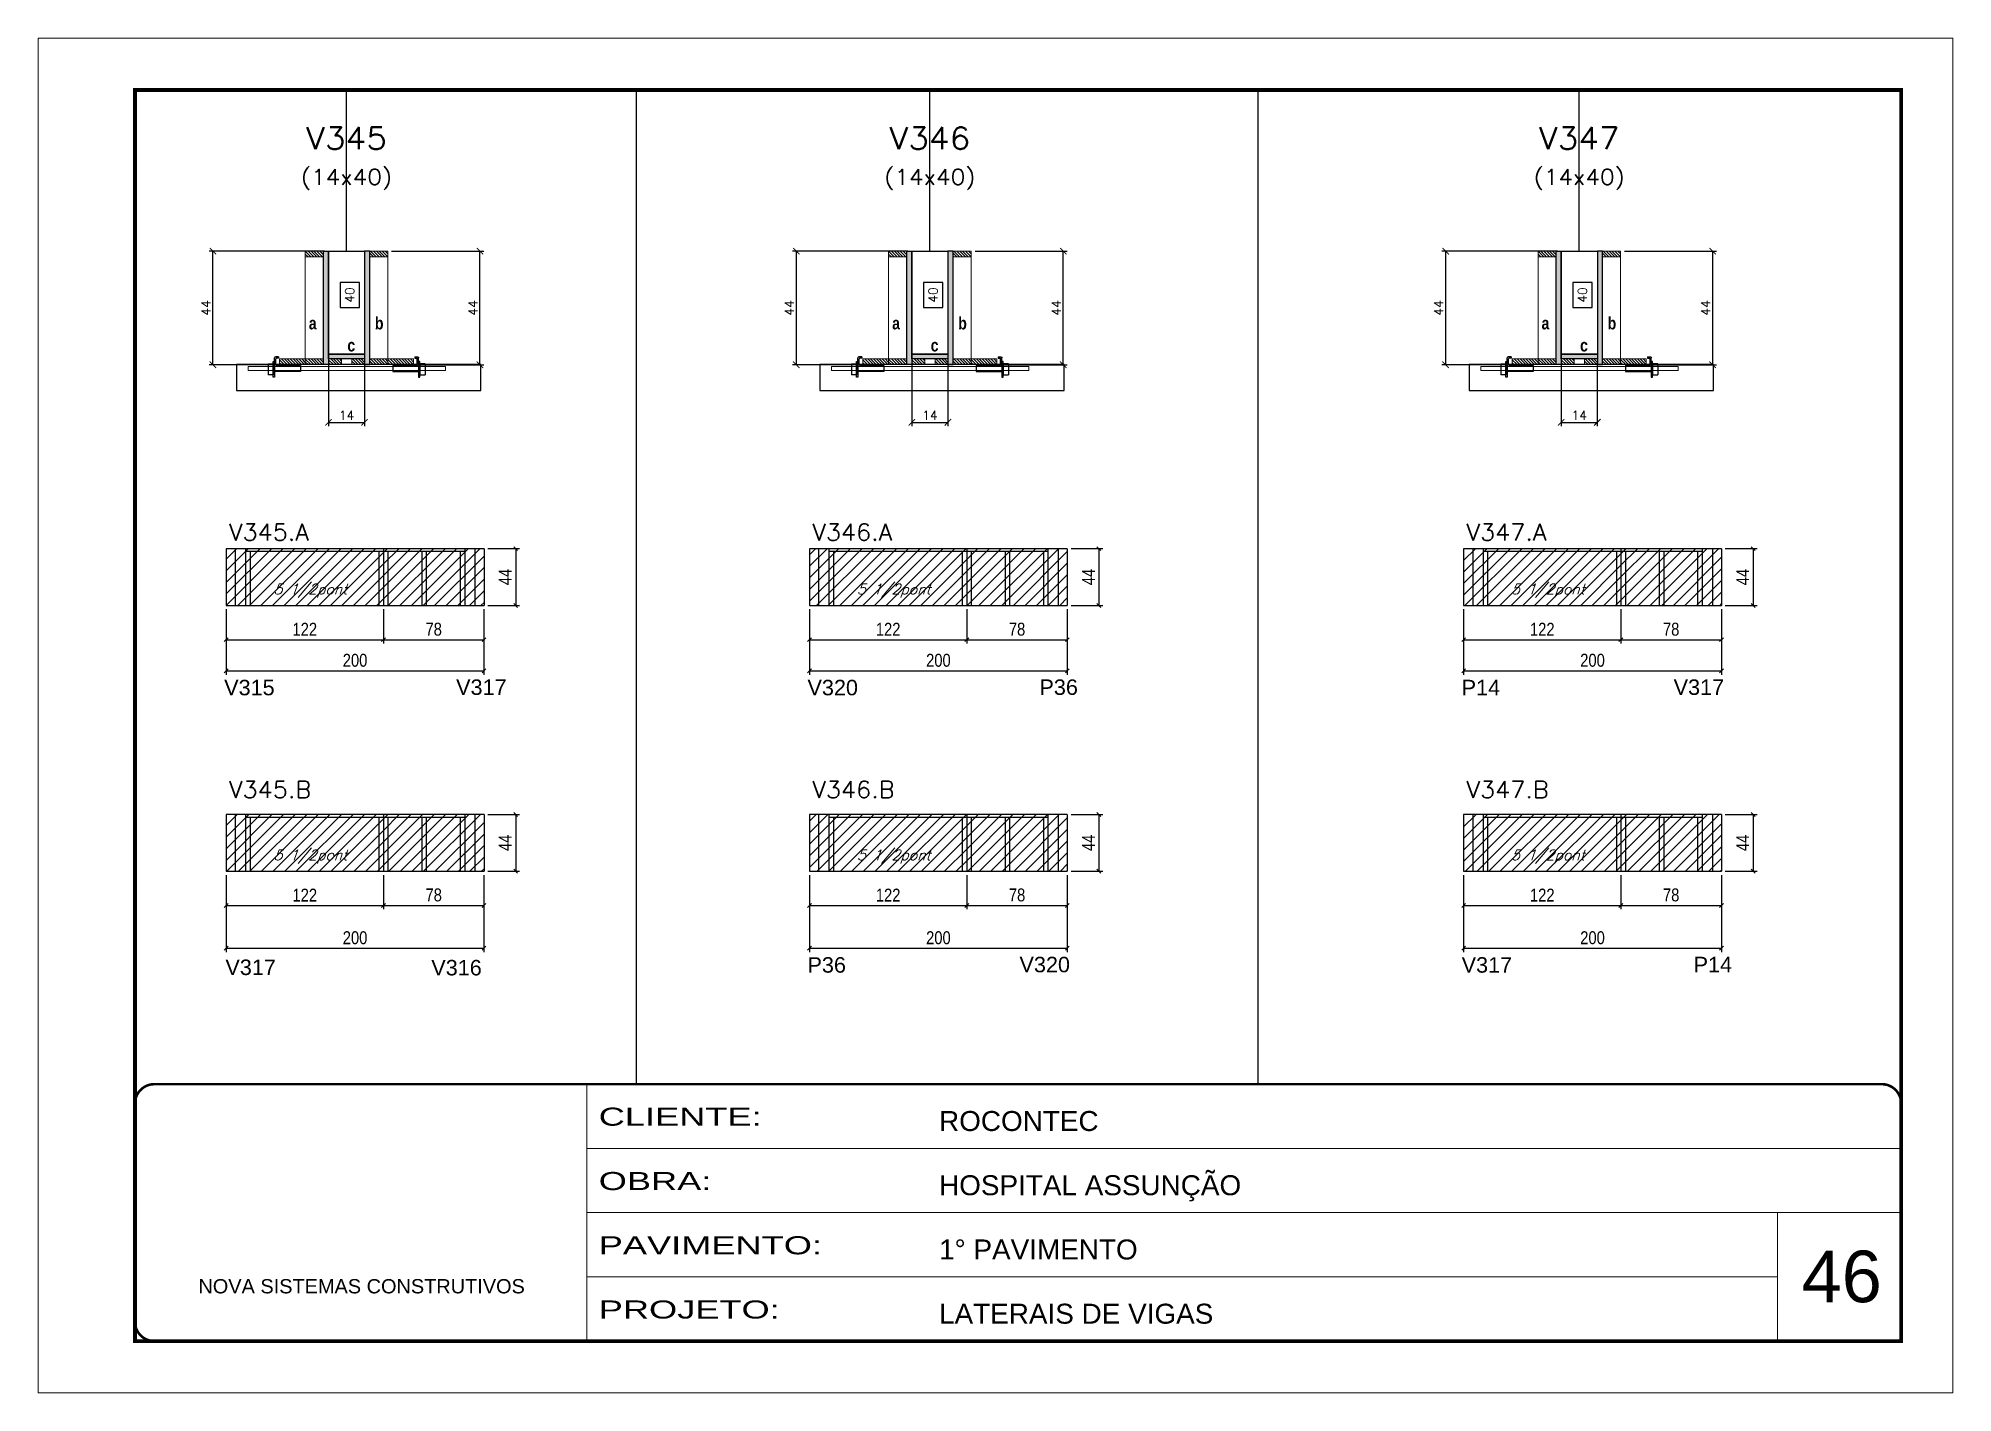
# Model space of a CAD drawing. Extents: x 137137 to 143418, y 10464 to 34486.
# Drawn here: x 138722 to 140207, y 20801 to 21851 of the extents above; entities that cross this region are included whole.
import ezdxf
from ezdxf.enums import TextEntityAlignment as Align

# ---------------------------------------------------------------- set-up
doc = ezdxf.new("R2010")
doc.units = 0
for name, pattern in [('CONTINUO', [0]), ('DASHED', [0.75, 0.5, -0.25]), ('HIDDEN', [0.375, 0.25, -0.125])]:
    doc.linetypes.add(name, pattern=pattern)
for name, color, linetype in [('5', 5, 'Continuous'), ('barrote', 251, 'Continuous'), ('COTA', 241, 'Continuous'), ('Cota Seção (2x)', 4, 'Continuous'), ('detalhes', 4, 'Continuous'), ('Painéis', 200, 'Continuous'), ('presilha', 1, 'Continuous'), ('SARR_2.2x7', 40, 'Continuous'), ('SARR_3.5x7', 81, 'Continuous'), ('texto', 7, 'Continuous'), ('Texto de Titulo', 7, 'Continuous'), ('Texto Qtd Sarr', 242, 'Continuous')]:
    doc.layers.add(name, color=color, linetype=linetype)
for name, color, linetype, lineweight in [('CARIMBO', 255, 'Continuous', 9), ('CONCRETO', 251, 'Continuous', 25), ('Folhas', 255, 'Continuous', 9), ('Hachura', 251, 'Continuous', 9), ('Madeira', 126, 'Continuous', 18), ('SARRAFO DE PRESSAO', 251, 'DASHED', 9), ('SCO-___-LAJ', 2, 'Continuous', 0), ('Texto Seção', 7, 'Continuous', 15)]:
    doc.layers.add(name, color=color, linetype=linetype, lineweight=lineweight)
doc.styles.add('ARIAL', font='arial.ttf')
doc.styles.add('COTA TECNICA', font='techl___.ttf', dxfattribs={"height": 10})
doc.styles.add('REGUA-120', font='ROMANS.shx', dxfattribs={"height": 15})
doc.styles.add('Romans', font='romans.shx')
doc.styles.get("Standard").update_dxf_attribs({"font": 'arial.ttf'})
doc.styles.add('TECNICA', font='techb___.ttf', dxfattribs={"height": 10})
doc.styles.add('Tecnologia', font='')
doc.styles.get('Tecnologia').set_extended_font_data('Forgotten Futurist')
doc.dimstyles.new('Cota Seção (2x)', dxfattribs={"dimtxt": 7, "dimasz": 5, "dimexe": 3, "dimexo": 3, "dimgap": 2, "dimtad": 3, "dimdec": 1, "dimlfac": 0.5, "dimzin": 12, "dimdsep": 46, "dimtxsty": 'Romans', "dimblk": 'ARCHTICK', "dimcen": 0, "dimclrd": 4, "dimclre": 4, "dimclrt": 1, "dimadec": 1, "dimazin": 3, "dimtfac": 1, "dimtdec": 1, "dimtmove": 0, "dimatfit": 3, "dimldrblk": 'OBLIQUE', "dimfxl": 1, "dimtolj": 1, "dimtzin": 12, "dimarcsym": 0})
doc.dimstyles.new('Cota Seção interna', dxfattribs={"dimtxt": 7, "dimasz": 6, "dimexe": 0.18, "dimexo": 2, "dimgap": -4, "dimtad": 3, "dimdec": 1, "dimlfac": 0.5, "dimzin": 12, "dimdsep": 46, "dimtxsty": 'Romans', "dimblk": 'ARCHTICK', "dimcen": 0.09, "dimse1": 1, "dimse2": 1, "dimsd1": 1, "dimsd2": 1, "dimclrd": 180, "dimclre": 5, "dimclrt": 1, "dimadec": 0, "dimazin": 3, "dimtfac": 1, "dimtdec": 1, "dimtofl": 0, "dimtmove": 0, "dimatfit": 3, "dimldrblk": 'ARCHTICK', "dimfxl": 1, "dimtolj": 1, "dimtzin": 0, "dimarcsym": 0})
doc.dimstyles.new('PAINEL', dxfattribs={"dimtxt": 10, "dimasz": 3, "dimexe": 3, "dimexo": 3, "dimgap": 3, "dimtad": 1, "dimdec": 1, "dimzin": 12, "dimdsep": 46, "dimtxsty": 'COTA TECNICA', "dimblk1": 'OBLIQUE', "dimblk2": 'OBLIQUE', "dimsah": 1, "dimcen": 0.9, "dimclrd": 4, "dimclre": 4, "dimclrt": 240, "dimadec": 1, "dimazin": 3, "dimtfac": 1, "dimtdec": 1, "dimtmove": 0, "dimatfit": 3, "dimfxl": 1, "dimtolj": 1, "dimtzin": 12, "dimarcsym": 0})
pattern_1 = [(315, (161894.0512, 13368.8062), (1.12253202, 1.12253202), [])]
pattern_2 = [(315, (161904.0512, 13368.8062), (1.12253202, 1.12253202), [])]
pattern_3 = [(315, (162850.2548, 13368.8062), (1.12253202, 1.12253202), [])]
pattern_4 = [(315, (162860.2548, 13368.8062), (1.12253202, 1.12253202), [])]
pattern_5 = [(315, (162346.5338, 13368.8062), (1.12253202, 1.12253202), [])]
pattern_6 = [(315, (162356.5338, 13368.8062), (1.12253202, 1.12253202), [])]
pattern_7 = [(45, (1571.5, -6891.4506), (-4.49012806, 4.49012806), [])]

msp = doc.modelspace()

# ---------------------------------------------------------------- texts
at = {"layer": '5', "linetype": 'Continuous'}
for s, rotation, p in [('V315', 0.00004, (138866.48, 21342.12)), ('V317', 0.00004, (139046.4, 21342.42)), ('V320', 0.00004, (139318.96, 21342.12)), ('P36', 0.00004, (139498.89, 21342.42)), ('V317', 0.00004, (139990.82, 21342.42)), ('P14', 0.00004, (139826.39, 21342.12)), ('V317', 359.99996, (138867.45, 21125.26)), ('V316', 359.99996, (139027.15, 21124.96)), ('P36', 0.00004, (139318.96, 21127.09)), ('V320', 0.00004, (139483.41, 21127.38)), ('V317', 0.00004, (139826.39, 21127.09)), ('P14', 0.00004, (140006.32, 21127.38))]:
    msp.add_text(s, height=12, rotation=rotation, dxfattribs=at).set_placement(p)
at = {"layer": 'CARIMBO', "style": 'ARIAL'}
msp.add_text('46', height=40, dxfattribs=at).set_placement((140090.15, 20871.59))
at = {"layer": 'detalhes', "style": 'TECNICA'}
for s, p in [('a', (138932.13, 21625.79)), ('b', (138983.36, 21625.78)), ('a', (139384.61, 21625.79)), ('b', (139435.85, 21625.78)), ('a', (139888.33, 21625.79)), ('b', (139939.57, 21625.78)), ('c', (138962.03, 21608.69)), ('c', (139414.51, 21608.69)), ('c', (139918.23, 21608.69))]:
    msp.add_text(s, height=9.6, dxfattribs=at).set_placement(p)
at = {"layer": 'texto', "color": 2, "char_height": 8, "attachment_point": 5, "style": 'Romans'}
for insert in [(138933.41, 21423.14), (139385.9, 21423.14), (139893.33, 21423.14), (138933.41, 21217.08), (139385.9, 21217.08), (139893.33, 21217.08)]:
    msp.add_mtext('{\\Q19;\\C256;5 1/2pont}', dxfattribs=dict(at, insert=insert))
at = {"layer": 'Texto Seção', "style": 'REGUA-120', "width": 1.05}
for s, p in [('V345.A', (138870.24, 21462.12)), ('V346.A', (139322.73, 21462.12)), ('V347.A', (139830.16, 21462.12)), ('V345.B', (138870.24, 21262.52)), ('V346.B', (139322.73, 21262.52)), ('V347.B', (139830.16, 21262.52))]:
    msp.add_text(s, height=13, dxfattribs=at).set_placement(p)

# ---------------------------------------------------------------- blocks, each defined once
blk = doc.blocks.new('9999999999')
at = {"color": 30, "linetype": 'CONTINUO'}
for p, q in [((98564.6, 34230.2), (98564.6, 34429.4)), ((98564.6, 34379.6), (99584, 34379.6)), ((98564.6, 34329.8), (99488, 34329.8)), ((99584, 34329.8), (99488, 34329.8)), ((99488, 34329.8), (99488, 34230.2)), ((98564.6, 34280), (99488, 34280))]:
    blk.add_line(p, q, dxfattribs=at)
at = {"color": 30, "linetype": 'CONTINUO', "const_width": 2}
blk.add_lwpolyline([(99584, 34230.2), (99584, 34414.4, 0.414214), (99569, 34429.4), (98229, 34429.4, 0.414214), (98214, 34414.4), (98214, 34245.2, 0.414214), (98229, 34230.2), (99584, 34230.2)], format="xyb", dxfattribs=at)
at = {"layer": 'Folhas'}
blk.add_lwpolyline([(98139, 34190.2), (99624, 34190.2), (99624, 35240.2), (98139, 35240.2)], close=True, dxfattribs=at)
at = {"layer": 'Folhas', "color": 30, "const_width": 3}
blk.add_lwpolyline([(98214, 34230.2), (99584, 34230.2), (99584, 35200.2), (98214, 35200.2)], close=True, dxfattribs=at)
at = {"color": 7, "linetype": 'Continuous', "ltscale": 5, "style": 'ARIAL'}
for s, height, p in [('ROCONTEC', 15.48, (98837.7, 34393.1)), ('HOSPITAL ASSUNÇÃO', 15.483, (98837.7, 34343.3)), ('1° PAVIMENTO', 15.483, (98837.7, 34293.5)), ('NOVA SISTEMAS CONSTRUTIVOS', 11.059, (98263.2, 34267.2)), ('LATERAIS DE VIGAS', 15.483, (98837.7, 34243.7))]:
    blk.add_text(s, height=height, dxfattribs=at).set_placement(p)
at = {"layer": 'Folhas', "color": 7, "style": 'Tecnologia', "width": 1.5}
for s, p in [('CLIENTE:', (98573.7, 34397.2)), ('OBRA:', (98573.7, 34347.3)), ('PAVIMENTO:', (98573.7, 34297.5)), ('PROJETO:', (98573.7, 34247.7))]:
    blk.add_text(s, height=14, dxfattribs=at).set_placement(p)
blk = doc.blocks.new('_Oblique')
at = {"color": 0, "linetype": 'ByBlock', "lineweight": -2}
blk.add_line((-0.5, -0.5), (0.5, 0.5), dxfattribs=at)
blk = doc.blocks.new('*D1846')
at = {"layer": 'COTA', "color": 4, "linetype": 'ByBlock', "lineweight": -2, "transparency": 16777216}
for p, q in [((138868, 21408.8), (138868, 21358.1)), ((139068, 21408.8), (139068, 21358.1)), ((138868, 21361.1), (139068, 21361.1))]:
    blk.add_line(p, q, dxfattribs=at)
at = {"layer": 'Defpoints', "color": 0, "linetype": 'ByBlock', "transparency": 16777216}
for p in [(138868, 21411.8), (139068, 21411.8), (139068, 21361.1)]:
    blk.add_point(p, dxfattribs=at)
at = {"layer": 'COTA', "color": 4, "linetype": 'ByBlock', "lineweight": -2, "transparency": 16777216, "xscale": 3, "yscale": 3, "zscale": 3, "rotation": 180}
blk.add_blockref('_Oblique', (138868, 21361.1), dxfattribs=at)
at = {"layer": 'COTA', "color": 4, "linetype": 'ByBlock', "lineweight": -2, "transparency": 16777216, "xscale": 3, "yscale": 3, "zscale": 3}
blk.add_blockref('_Oblique', (139068, 21361.1), dxfattribs=at)
at = {"layer": 'COTA', "color": 240, "linetype": 'ByBlock', "transparency": 16777216, "insert": (138968, 21369.2), "char_height": 10, "attachment_point": 5, "style": 'COTA TECNICA'}
blk.add_mtext('\\A1;200', dxfattribs=at)
blk = doc.blocks.new('_ArchTick')
at = {"color": 0, "linetype": 'ByBlock', "const_width": 0.15}
blk.add_lwpolyline([(-0.5, -0.5), (0.5, 0.5)], dxfattribs=at)
blk = doc.blocks.new('*D1847')
at = {"layer": 'COTA', "color": 4, "lineweight": -2, "transparency": 16777216}
for p, q in [((138944.4, 21686.4), (138854.8, 21686.4)), ((138857.8, 21598.4), (138857.8, 21686.4)), ((138906.4, 21598.4), (138854.8, 21598.4))]:
    blk.add_line(p, q, dxfattribs=at)
at = {"layer": 'Defpoints', "color": 0, "transparency": 16777216}
for p in [(138857.8, 21686.4), (138947.4, 21686.4), (138909.4, 21598.4)]:
    blk.add_point(p, dxfattribs=at)
at = {"layer": 'COTA', "color": 4, "lineweight": -2, "transparency": 16777216, "xscale": 5, "yscale": 5, "zscale": 5}
for p, rotation in [((138857.8, 21686.4), 90), ((138857.8, 21598.4), 270)]:
    blk.add_blockref('_ArchTick', p, dxfattribs=dict(at, rotation=rotation))
at = {"layer": 'COTA', "color": 1, "transparency": 16777216, "insert": (138852.3, 21642.4), "char_height": 7, "attachment_point": 5, "rotation": 90, "style": 'Romans'}
blk.add_mtext('\\A1;44', dxfattribs=at)
blk = doc.blocks.new('*D1848')
at = {"layer": 'COTA', "color": 4, "lineweight": -2, "transparency": 16777216}
for p, q in [((138996.4, 21686.4), (139067.9, 21686.4)), ((139064.9, 21598.4), (139064.9, 21686.4)), ((139016.4, 21598.4), (139067.9, 21598.4))]:
    blk.add_line(p, q, dxfattribs=at)
at = {"layer": 'Defpoints', "color": 0, "transparency": 16777216}
for p in [(138993.4, 21686.4), (139064.9, 21686.4), (139013.4, 21598.4)]:
    blk.add_point(p, dxfattribs=at)
at = {"layer": 'COTA', "color": 4, "lineweight": -2, "transparency": 16777216, "xscale": 5, "yscale": 5, "zscale": 5}
for p, rotation in [((139064.9, 21686.4), 90), ((139064.9, 21598.4), 270)]:
    blk.add_blockref('_ArchTick', p, dxfattribs=dict(at, rotation=rotation))
at = {"layer": 'COTA', "color": 1, "transparency": 16777216, "insert": (139059.4, 21642.4), "char_height": 7, "attachment_point": 5, "rotation": 90, "style": 'Romans'}
blk.add_mtext('\\A1;44', dxfattribs=at)
blk = doc.blocks.new('*D1849')
at = {"layer": 'Cota Seção (2x)', "color": 180, "lineweight": -2, "transparency": 16777216}
for p, q in [((138971.4, 21662.1), (138956.4, 21662.1)), ((138956.4, 21662.1), (138956.4, 21642.8)), ((138971.4, 21642.8), (138971.4, 21662.1)), ((138956.4, 21642.8), (138971.4, 21642.8))]:
    blk.add_line(p, q, dxfattribs=at)
at = {"layer": 'Defpoints', "color": 0, "transparency": 16777216}
for p in [(138975.4, 21686.4), (138975.4, 21686.4), (138975.4, 21606.5)]:
    blk.add_point(p, dxfattribs=at)
at = {"layer": 'Cota Seção (2x)', "color": 1, "transparency": 16777216, "insert": (138963.9, 21652.4), "char_height": 7, "attachment_point": 5, "rotation": 90, "style": 'Romans'}
blk.add_mtext('\\A1;40', dxfattribs=at)
blk = doc.blocks.new('titulo1')
at = {"layer": 'Defpoints', "color": 252, "linetype": 'HIDDEN', "ltscale": 2}
blk.add_line((0, 0), (0, 125), dxfattribs=at)
at = {"layer": 'Defpoints', "style": 'Romans', "oblique": 15}
blk.add_attdef('FOLHA', text='', height=10, dxfattribs=at).set_placement((0, 15.6), align=Align.MIDDLE_CENTER)
at = {"layer": 'Texto Qtd Sarr', "color": 3, "style": 'Romans', "oblique": 15}
for tag, height, p in [('TITULO', 17, (0, 71.4)), ('SEÇÃO', 12, (0, 41.5))]:
    blk.add_attdef(tag, text='', height=height, dxfattribs=at).set_placement(p, align=Align.MIDDLE_CENTER)
blk = doc.blocks.new('PRESILHA METÁLICA 1')
at = {"layer": 'presilha'}
for p, q in [((0, 13), (6, 13)), ((0, 13), (0, 0)), ((6, 0), (0, 0)), ((6, 15.5), (7.5, 15.5)), ((6, -2.5), (6, 15.5)), ((6, 13), (6, 0)), ((7.5, 10.6), (7.5, 19.9)), ((7.5, 15.5), (7.5, -2.5)), ((37.5, 4.1), (7.5, 4.1)), ((12, 21), (8.6, 21)), ((9, 11.6), (9, 18.9)), ((12, 19.5), (9.6, 19.5)), ((37.5, 11), (9.6, 11)), ((12, 21), (12, 19.5)), ((37.5, 11), (37.5, 4.1)), ((7.5, -2.5), (6, -2.5))]:
    blk.add_line(p, q, dxfattribs=at)
for centre, radius, start, end in [((8.6, 19.9), 1.14, 90, 180), ((9.6, 18.9), 0.57, 90, 180), ((9.6, 11.6), 0.57, 180, 270)]:
    blk.add_arc(centre, radius, start, end, dxfattribs=at)
blk = doc.blocks.new('*D1850')
at = {"layer": 'COTA', "color": 4, "lineweight": -2, "transparency": 16777216}
for p, q in [((138947.4, 21599.8), (138947.4, 21550.7)), ((138975.4, 21599.8), (138975.4, 21550.7)), ((138947.4, 21553.7), (138975.4, 21553.7))]:
    blk.add_line(p, q, dxfattribs=at)
at = {"layer": 'Defpoints', "color": 0, "transparency": 16777216}
for p in [(138947.4, 21602.8), (138975.4, 21602.8), (138975.4, 21553.7)]:
    blk.add_point(p, dxfattribs=at)
at = {"layer": 'COTA', "color": 4, "lineweight": -2, "transparency": 16777216, "xscale": 5, "yscale": 5, "zscale": 5, "rotation": 180}
blk.add_blockref('_ArchTick', (138947.4, 21553.7), dxfattribs=at)
at = {"layer": 'COTA', "color": 4, "lineweight": -2, "transparency": 16777216, "xscale": 5, "yscale": 5, "zscale": 5}
blk.add_blockref('_ArchTick', (138975.4, 21553.7), dxfattribs=at)
at = {"layer": 'COTA', "color": 1, "transparency": 16777216, "insert": (138961.4, 21559.2), "char_height": 7, "attachment_point": 5, "style": 'Romans'}
blk.add_mtext('\\A1;14', dxfattribs=at)
blk = doc.blocks.new('*D1818')
at = {"layer": 'COTA', "color": 4, "lineweight": -2, "transparency": 16777216}
for p, q in [((139900.6, 21686.4), (139811, 21686.4)), ((139814, 21598.4), (139814, 21686.4)), ((139862.6, 21598.4), (139811, 21598.4))]:
    blk.add_line(p, q, dxfattribs=at)
at = {"layer": 'Defpoints', "color": 0, "transparency": 16777216}
for p in [(139814, 21686.4), (139903.6, 21686.4), (139865.6, 21598.4)]:
    blk.add_point(p, dxfattribs=at)
at = {"layer": 'COTA', "color": 4, "lineweight": -2, "transparency": 16777216, "xscale": 5, "yscale": 5, "zscale": 5}
for p, rotation in [((139814, 21686.4), 90), ((139814, 21598.4), 270)]:
    blk.add_blockref('_ArchTick', p, dxfattribs=dict(at, rotation=rotation))
at = {"layer": 'COTA', "color": 1, "transparency": 16777216, "insert": (139808.5, 21642.4), "char_height": 7, "attachment_point": 5, "rotation": 90, "style": 'Romans'}
blk.add_mtext('\\A1;44', dxfattribs=at)
blk = doc.blocks.new('*D1819')
at = {"layer": 'COTA', "color": 4, "lineweight": -2, "transparency": 16777216}
for p, q in [((139952.6, 21686.4), (140024.1, 21686.4)), ((140021.1, 21598.4), (140021.1, 21686.4)), ((139972.6, 21598.4), (140024.1, 21598.4))]:
    blk.add_line(p, q, dxfattribs=at)
at = {"layer": 'Defpoints', "color": 0, "transparency": 16777216}
for p in [(139949.6, 21686.4), (140021.1, 21686.4), (139969.6, 21598.4)]:
    blk.add_point(p, dxfattribs=at)
at = {"layer": 'COTA', "color": 4, "lineweight": -2, "transparency": 16777216, "xscale": 5, "yscale": 5, "zscale": 5}
for p, rotation in [((140021.1, 21686.4), 90), ((140021.1, 21598.4), 270)]:
    blk.add_blockref('_ArchTick', p, dxfattribs=dict(at, rotation=rotation))
at = {"layer": 'COTA', "color": 1, "transparency": 16777216, "insert": (140015.6, 21642.4), "char_height": 7, "attachment_point": 5, "rotation": 90, "style": 'Romans'}
blk.add_mtext('\\A1;44', dxfattribs=at)
blk = doc.blocks.new('*D1820')
at = {"layer": 'Cota Seção (2x)', "color": 180, "lineweight": -2, "transparency": 16777216}
for p, q in [((139927.6, 21662.1), (139912.6, 21662.1)), ((139912.6, 21662.1), (139912.6, 21642.8)), ((139927.6, 21642.8), (139927.6, 21662.1)), ((139912.6, 21642.8), (139927.6, 21642.8))]:
    blk.add_line(p, q, dxfattribs=at)
at = {"layer": 'Defpoints', "color": 0, "transparency": 16777216}
for p in [(139931.6, 21686.4), (139931.6, 21686.4), (139931.6, 21606.5)]:
    blk.add_point(p, dxfattribs=at)
at = {"layer": 'Cota Seção (2x)', "color": 1, "transparency": 16777216, "insert": (139920.1, 21652.4), "char_height": 7, "attachment_point": 5, "rotation": 90, "style": 'Romans'}
blk.add_mtext('\\A1;40', dxfattribs=at)
blk = doc.blocks.new('*D1821')
at = {"layer": 'COTA', "color": 4, "lineweight": -2, "transparency": 16777216}
for p, q in [((139903.6, 21599.8), (139903.6, 21550.7)), ((139931.6, 21599.8), (139931.6, 21550.7)), ((139903.6, 21553.7), (139931.6, 21553.7))]:
    blk.add_line(p, q, dxfattribs=at)
at = {"layer": 'Defpoints', "color": 0, "transparency": 16777216}
for p in [(139903.6, 21602.8), (139931.6, 21602.8), (139931.6, 21553.7)]:
    blk.add_point(p, dxfattribs=at)
at = {"layer": 'COTA', "color": 4, "lineweight": -2, "transparency": 16777216, "xscale": 5, "yscale": 5, "zscale": 5, "rotation": 180}
blk.add_blockref('_ArchTick', (139903.6, 21553.7), dxfattribs=at)
at = {"layer": 'COTA', "color": 4, "lineweight": -2, "transparency": 16777216, "xscale": 5, "yscale": 5, "zscale": 5}
blk.add_blockref('_ArchTick', (139931.6, 21553.7), dxfattribs=at)
at = {"layer": 'COTA', "color": 1, "transparency": 16777216, "insert": (139917.6, 21559.2), "char_height": 7, "attachment_point": 5, "style": 'Romans'}
blk.add_mtext('\\A1;14', dxfattribs=at)
blk = doc.blocks.new('*D1822')
at = {"layer": 'COTA', "color": 4, "linetype": 'ByBlock', "lineweight": -2, "transparency": 16777216}
for p, q in [((139071, 21455.8), (139095.6, 21455.8)), ((139092.6, 21455.8), (139092.6, 21411.8)), ((139071, 21411.8), (139095.6, 21411.8))]:
    blk.add_line(p, q, dxfattribs=at)
at = {"layer": 'Defpoints', "color": 0, "linetype": 'ByBlock', "transparency": 16777216}
for p in [(139068, 21455.8), (139068, 21411.8), (139092.6, 21411.8)]:
    blk.add_point(p, dxfattribs=at)
at = {"layer": 'COTA', "color": 4, "linetype": 'ByBlock', "lineweight": -2, "transparency": 16777216, "xscale": 3, "yscale": 3, "zscale": 3}
for p, rotation in [((139092.6, 21455.8), 90), ((139092.6, 21411.8), 270)]:
    blk.add_blockref('_Oblique', p, dxfattribs=dict(at, rotation=rotation))
at = {"layer": 'COTA', "color": 240, "linetype": 'ByBlock', "transparency": 16777216, "insert": (139084.5, 21433.8), "char_height": 10, "attachment_point": 5, "rotation": 90, "style": 'COTA TECNICA'}
blk.add_mtext('\\A1;44', dxfattribs=at)
blk = doc.blocks.new('*D1823')
at = {"layer": 'COTA', "color": 4, "linetype": 'ByBlock', "lineweight": -2, "transparency": 16777216}
for p, q in [((138868, 21202.7), (138868, 21143)), ((139068, 21202.7), (139068, 21143)), ((138868, 21146), (139068, 21146))]:
    blk.add_line(p, q, dxfattribs=at)
at = {"layer": 'Defpoints', "color": 0, "linetype": 'ByBlock', "transparency": 16777216}
for p in [(138868, 21205.7), (139068, 21205.7), (139068, 21146)]:
    blk.add_point(p, dxfattribs=at)
at = {"layer": 'COTA', "color": 4, "linetype": 'ByBlock', "lineweight": -2, "transparency": 16777216, "xscale": 3, "yscale": 3, "zscale": 3, "rotation": 180}
blk.add_blockref('_Oblique', (138868, 21146), dxfattribs=at)
at = {"layer": 'COTA', "color": 4, "linetype": 'ByBlock', "lineweight": -2, "transparency": 16777216, "xscale": 3, "yscale": 3, "zscale": 3}
blk.add_blockref('_Oblique', (139068, 21146), dxfattribs=at)
at = {"layer": 'COTA', "color": 240, "linetype": 'ByBlock', "transparency": 16777216, "insert": (138968, 21154.1), "char_height": 10, "attachment_point": 5, "style": 'COTA TECNICA'}
blk.add_mtext('\\A1;200', dxfattribs=at)
blk = doc.blocks.new('*D1824')
at = {"layer": 'COTA', "color": 4, "linetype": 'ByBlock', "lineweight": -2, "transparency": 16777216}
for p, q in [((139071, 21249.7), (139095.6, 21249.7)), ((139092.6, 21249.7), (139092.6, 21205.7)), ((139071, 21205.7), (139095.6, 21205.7))]:
    blk.add_line(p, q, dxfattribs=at)
at = {"layer": 'Defpoints', "color": 0, "linetype": 'ByBlock', "transparency": 16777216}
for p in [(139068, 21249.7), (139068, 21205.7), (139092.6, 21205.7)]:
    blk.add_point(p, dxfattribs=at)
at = {"layer": 'COTA', "color": 4, "linetype": 'ByBlock', "lineweight": -2, "transparency": 16777216, "xscale": 3, "yscale": 3, "zscale": 3}
for p, rotation in [((139092.6, 21249.7), 90), ((139092.6, 21205.7), 270)]:
    blk.add_blockref('_Oblique', p, dxfattribs=dict(at, rotation=rotation))
at = {"layer": 'COTA', "color": 240, "linetype": 'ByBlock', "transparency": 16777216, "insert": (139084.5, 21227.7), "char_height": 10, "attachment_point": 5, "rotation": 90, "style": 'COTA TECNICA'}
blk.add_mtext('\\A1;44', dxfattribs=at)
blk = doc.blocks.new('*D1825')
at = {"layer": 'COTA', "color": 4, "linetype": 'ByBlock', "lineweight": -2, "transparency": 16777216}
for p, q in [((139827.9, 21408.8), (139827.9, 21358.1)), ((140027.9, 21408.8), (140027.9, 21358.1)), ((139827.9, 21361.1), (140027.9, 21361.1))]:
    blk.add_line(p, q, dxfattribs=at)
at = {"layer": 'Defpoints', "color": 0, "linetype": 'ByBlock', "transparency": 16777216}
for p in [(139827.9, 21411.8), (140027.9, 21411.8), (140027.9, 21361.1)]:
    blk.add_point(p, dxfattribs=at)
at = {"layer": 'COTA', "color": 4, "linetype": 'ByBlock', "lineweight": -2, "transparency": 16777216, "xscale": 3, "yscale": 3, "zscale": 3, "rotation": 180}
blk.add_blockref('_Oblique', (139827.9, 21361.1), dxfattribs=at)
at = {"layer": 'COTA', "color": 4, "linetype": 'ByBlock', "lineweight": -2, "transparency": 16777216, "xscale": 3, "yscale": 3, "zscale": 3}
blk.add_blockref('_Oblique', (140027.9, 21361.1), dxfattribs=at)
at = {"layer": 'COTA', "color": 240, "linetype": 'ByBlock', "transparency": 16777216, "insert": (139927.9, 21369.2), "char_height": 10, "attachment_point": 5, "style": 'COTA TECNICA'}
blk.add_mtext('\\A1;200', dxfattribs=at)
blk = doc.blocks.new('*D1826')
at = {"layer": 'COTA', "color": 4, "linetype": 'ByBlock', "lineweight": -2, "transparency": 16777216}
for p, q in [((140030.9, 21455.8), (140055.5, 21455.8)), ((140052.5, 21455.8), (140052.5, 21411.8)), ((140030.9, 21411.8), (140055.5, 21411.8))]:
    blk.add_line(p, q, dxfattribs=at)
at = {"layer": 'Defpoints', "color": 0, "linetype": 'ByBlock', "transparency": 16777216}
for p in [(140027.9, 21455.8), (140027.9, 21411.8), (140052.5, 21411.8)]:
    blk.add_point(p, dxfattribs=at)
at = {"layer": 'COTA', "color": 4, "linetype": 'ByBlock', "lineweight": -2, "transparency": 16777216, "xscale": 3, "yscale": 3, "zscale": 3}
for p, rotation in [((140052.5, 21455.8), 90), ((140052.5, 21411.8), 270)]:
    blk.add_blockref('_Oblique', p, dxfattribs=dict(at, rotation=rotation))
at = {"layer": 'COTA', "color": 240, "linetype": 'ByBlock', "transparency": 16777216, "insert": (140044.4, 21433.8), "char_height": 10, "attachment_point": 5, "rotation": 90, "style": 'COTA TECNICA'}
blk.add_mtext('\\A1;44', dxfattribs=at)
blk = doc.blocks.new('*D1827')
at = {"layer": 'COTA', "color": 4, "linetype": 'ByBlock', "lineweight": -2, "transparency": 16777216}
for p, q in [((139827.9, 21202.7), (139827.9, 21143)), ((140027.9, 21202.7), (140027.9, 21143)), ((139827.9, 21146), (140027.9, 21146))]:
    blk.add_line(p, q, dxfattribs=at)
at = {"layer": 'Defpoints', "color": 0, "linetype": 'ByBlock', "transparency": 16777216}
for p in [(139827.9, 21205.7), (140027.9, 21205.7), (140027.9, 21146)]:
    blk.add_point(p, dxfattribs=at)
at = {"layer": 'COTA', "color": 4, "linetype": 'ByBlock', "lineweight": -2, "transparency": 16777216, "xscale": 3, "yscale": 3, "zscale": 3, "rotation": 180}
blk.add_blockref('_Oblique', (139827.9, 21146), dxfattribs=at)
at = {"layer": 'COTA', "color": 4, "linetype": 'ByBlock', "lineweight": -2, "transparency": 16777216, "xscale": 3, "yscale": 3, "zscale": 3}
blk.add_blockref('_Oblique', (140027.9, 21146), dxfattribs=at)
at = {"layer": 'COTA', "color": 240, "linetype": 'ByBlock', "transparency": 16777216, "insert": (139927.9, 21154.1), "char_height": 10, "attachment_point": 5, "style": 'COTA TECNICA'}
blk.add_mtext('\\A1;200', dxfattribs=at)
blk = doc.blocks.new('*D1828')
at = {"layer": 'COTA', "color": 4, "linetype": 'ByBlock', "lineweight": -2, "transparency": 16777216}
for p, q in [((140030.9, 21249.7), (140055.5, 21249.7)), ((140052.5, 21249.7), (140052.5, 21205.7)), ((140030.9, 21205.7), (140055.5, 21205.7))]:
    blk.add_line(p, q, dxfattribs=at)
at = {"layer": 'Defpoints', "color": 0, "linetype": 'ByBlock', "transparency": 16777216}
for p in [(140027.9, 21249.7), (140027.9, 21205.7), (140052.5, 21205.7)]:
    blk.add_point(p, dxfattribs=at)
at = {"layer": 'COTA', "color": 4, "linetype": 'ByBlock', "lineweight": -2, "transparency": 16777216, "xscale": 3, "yscale": 3, "zscale": 3}
for p, rotation in [((140052.5, 21249.7), 90), ((140052.5, 21205.7), 270)]:
    blk.add_blockref('_Oblique', p, dxfattribs=dict(at, rotation=rotation))
at = {"layer": 'COTA', "color": 240, "linetype": 'ByBlock', "transparency": 16777216, "insert": (140044.4, 21227.7), "char_height": 10, "attachment_point": 5, "rotation": 90, "style": 'COTA TECNICA'}
blk.add_mtext('\\A1;44', dxfattribs=at)
blk = doc.blocks.new('*D1829')
at = {"layer": 'COTA', "color": 4, "linetype": 'ByBlock', "lineweight": -2, "transparency": 16777216}
for p, q in [((139320.5, 21408.8), (139320.5, 21358.1)), ((139520.5, 21408.8), (139520.5, 21358.1)), ((139320.5, 21361.1), (139520.5, 21361.1))]:
    blk.add_line(p, q, dxfattribs=at)
at = {"layer": 'Defpoints', "color": 0, "linetype": 'ByBlock', "transparency": 16777216}
for p in [(139320.5, 21411.8), (139520.5, 21411.8), (139520.5, 21361.1)]:
    blk.add_point(p, dxfattribs=at)
at = {"layer": 'COTA', "color": 4, "linetype": 'ByBlock', "lineweight": -2, "transparency": 16777216, "xscale": 3, "yscale": 3, "zscale": 3, "rotation": 180}
blk.add_blockref('_Oblique', (139320.5, 21361.1), dxfattribs=at)
at = {"layer": 'COTA', "color": 4, "linetype": 'ByBlock', "lineweight": -2, "transparency": 16777216, "xscale": 3, "yscale": 3, "zscale": 3}
blk.add_blockref('_Oblique', (139520.5, 21361.1), dxfattribs=at)
at = {"layer": 'COTA', "color": 240, "linetype": 'ByBlock', "transparency": 16777216, "insert": (139420.5, 21369.2), "char_height": 10, "attachment_point": 5, "style": 'COTA TECNICA'}
blk.add_mtext('\\A1;200', dxfattribs=at)
blk = doc.blocks.new('*D1830')
at = {"layer": 'COTA', "color": 4, "lineweight": -2, "transparency": 16777216}
for p, q in [((139396.9, 21686.4), (139307.3, 21686.4)), ((139310.3, 21598.4), (139310.3, 21686.4)), ((139358.9, 21598.4), (139307.3, 21598.4))]:
    blk.add_line(p, q, dxfattribs=at)
at = {"layer": 'Defpoints', "color": 0, "transparency": 16777216}
for p in [(139310.3, 21686.4), (139399.9, 21686.4), (139361.9, 21598.4)]:
    blk.add_point(p, dxfattribs=at)
at = {"layer": 'COTA', "color": 4, "lineweight": -2, "transparency": 16777216, "xscale": 5, "yscale": 5, "zscale": 5}
for p, rotation in [((139310.3, 21686.4), 90), ((139310.3, 21598.4), 270)]:
    blk.add_blockref('_ArchTick', p, dxfattribs=dict(at, rotation=rotation))
at = {"layer": 'COTA', "color": 1, "transparency": 16777216, "insert": (139304.8, 21642.4), "char_height": 7, "attachment_point": 5, "rotation": 90, "style": 'Romans'}
blk.add_mtext('\\A1;44', dxfattribs=at)
blk = doc.blocks.new('*D1831')
at = {"layer": 'COTA', "color": 4, "lineweight": -2, "transparency": 16777216}
for p, q in [((139448.9, 21686.4), (139520.4, 21686.4)), ((139517.4, 21598.4), (139517.4, 21686.4)), ((139468.9, 21598.4), (139520.4, 21598.4))]:
    blk.add_line(p, q, dxfattribs=at)
at = {"layer": 'Defpoints', "color": 0, "transparency": 16777216}
for p in [(139445.9, 21686.4), (139517.4, 21686.4), (139465.9, 21598.4)]:
    blk.add_point(p, dxfattribs=at)
at = {"layer": 'COTA', "color": 4, "lineweight": -2, "transparency": 16777216, "xscale": 5, "yscale": 5, "zscale": 5}
for p, rotation in [((139517.4, 21686.4), 90), ((139517.4, 21598.4), 270)]:
    blk.add_blockref('_ArchTick', p, dxfattribs=dict(at, rotation=rotation))
at = {"layer": 'COTA', "color": 1, "transparency": 16777216, "insert": (139511.9, 21642.4), "char_height": 7, "attachment_point": 5, "rotation": 90, "style": 'Romans'}
blk.add_mtext('\\A1;44', dxfattribs=at)
blk = doc.blocks.new('*D1832')
at = {"layer": 'Cota Seção (2x)', "color": 180, "lineweight": -2, "transparency": 16777216}
for p, q in [((139423.9, 21662.1), (139408.9, 21662.1)), ((139408.9, 21662.1), (139408.9, 21642.8)), ((139423.9, 21642.8), (139423.9, 21662.1)), ((139408.9, 21642.8), (139423.9, 21642.8))]:
    blk.add_line(p, q, dxfattribs=at)
at = {"layer": 'Defpoints', "color": 0, "transparency": 16777216}
for p in [(139427.9, 21686.4), (139427.9, 21686.4), (139427.9, 21606.5)]:
    blk.add_point(p, dxfattribs=at)
at = {"layer": 'Cota Seção (2x)', "color": 1, "transparency": 16777216, "insert": (139416.4, 21652.4), "char_height": 7, "attachment_point": 5, "rotation": 90, "style": 'Romans'}
blk.add_mtext('\\A1;40', dxfattribs=at)
blk = doc.blocks.new('*D1833')
at = {"layer": 'COTA', "color": 4, "lineweight": -2, "transparency": 16777216}
for p, q in [((139399.9, 21599.8), (139399.9, 21550.7)), ((139427.9, 21599.8), (139427.9, 21550.7)), ((139399.9, 21553.7), (139427.9, 21553.7))]:
    blk.add_line(p, q, dxfattribs=at)
at = {"layer": 'Defpoints', "color": 0, "transparency": 16777216}
for p in [(139399.9, 21602.8), (139427.9, 21602.8), (139427.9, 21553.7)]:
    blk.add_point(p, dxfattribs=at)
at = {"layer": 'COTA', "color": 4, "lineweight": -2, "transparency": 16777216, "xscale": 5, "yscale": 5, "zscale": 5, "rotation": 180}
blk.add_blockref('_ArchTick', (139399.9, 21553.7), dxfattribs=at)
at = {"layer": 'COTA', "color": 4, "lineweight": -2, "transparency": 16777216, "xscale": 5, "yscale": 5, "zscale": 5}
blk.add_blockref('_ArchTick', (139427.9, 21553.7), dxfattribs=at)
at = {"layer": 'COTA', "color": 1, "transparency": 16777216, "insert": (139413.9, 21559.2), "char_height": 7, "attachment_point": 5, "style": 'Romans'}
blk.add_mtext('\\A1;14', dxfattribs=at)
blk = doc.blocks.new('*D1834')
at = {"layer": 'COTA', "color": 4, "linetype": 'ByBlock', "lineweight": -2, "transparency": 16777216}
for p, q in [((139523.5, 21455.8), (139548, 21455.8)), ((139545, 21455.8), (139545, 21411.8)), ((139523.5, 21411.8), (139548, 21411.8))]:
    blk.add_line(p, q, dxfattribs=at)
at = {"layer": 'Defpoints', "color": 0, "linetype": 'ByBlock', "transparency": 16777216}
for p in [(139520.5, 21455.8), (139520.5, 21411.8), (139545, 21411.8)]:
    blk.add_point(p, dxfattribs=at)
at = {"layer": 'COTA', "color": 4, "linetype": 'ByBlock', "lineweight": -2, "transparency": 16777216, "xscale": 3, "yscale": 3, "zscale": 3}
for p, rotation in [((139545, 21455.8), 90), ((139545, 21411.8), 270)]:
    blk.add_blockref('_Oblique', p, dxfattribs=dict(at, rotation=rotation))
at = {"layer": 'COTA', "color": 240, "linetype": 'ByBlock', "transparency": 16777216, "insert": (139537, 21433.8), "char_height": 10, "attachment_point": 5, "rotation": 90, "style": 'COTA TECNICA'}
blk.add_mtext('\\A1;44', dxfattribs=at)
blk = doc.blocks.new('*D1835')
at = {"layer": 'COTA', "color": 4, "linetype": 'ByBlock', "lineweight": -2, "transparency": 16777216}
for p, q in [((139320.5, 21202.7), (139320.5, 21143)), ((139520.5, 21202.7), (139520.5, 21143)), ((139320.5, 21146), (139520.5, 21146))]:
    blk.add_line(p, q, dxfattribs=at)
at = {"layer": 'Defpoints', "color": 0, "linetype": 'ByBlock', "transparency": 16777216}
for p in [(139320.5, 21205.7), (139520.5, 21205.7), (139520.5, 21146)]:
    blk.add_point(p, dxfattribs=at)
at = {"layer": 'COTA', "color": 4, "linetype": 'ByBlock', "lineweight": -2, "transparency": 16777216, "xscale": 3, "yscale": 3, "zscale": 3, "rotation": 180}
blk.add_blockref('_Oblique', (139320.5, 21146), dxfattribs=at)
at = {"layer": 'COTA', "color": 4, "linetype": 'ByBlock', "lineweight": -2, "transparency": 16777216, "xscale": 3, "yscale": 3, "zscale": 3}
blk.add_blockref('_Oblique', (139520.5, 21146), dxfattribs=at)
at = {"layer": 'COTA', "color": 240, "linetype": 'ByBlock', "transparency": 16777216, "insert": (139420.5, 21154.1), "char_height": 10, "attachment_point": 5, "style": 'COTA TECNICA'}
blk.add_mtext('\\A1;200', dxfattribs=at)
blk = doc.blocks.new('*D1836')
at = {"layer": 'COTA', "color": 4, "linetype": 'ByBlock', "lineweight": -2, "transparency": 16777216}
for p, q in [((139523.5, 21249.7), (139548, 21249.7)), ((139545, 21249.7), (139545, 21205.7)), ((139523.5, 21205.7), (139548, 21205.7))]:
    blk.add_line(p, q, dxfattribs=at)
at = {"layer": 'Defpoints', "color": 0, "linetype": 'ByBlock', "transparency": 16777216}
for p in [(139520.5, 21249.7), (139520.5, 21205.7), (139545, 21205.7)]:
    blk.add_point(p, dxfattribs=at)
at = {"layer": 'COTA', "color": 4, "linetype": 'ByBlock', "lineweight": -2, "transparency": 16777216, "xscale": 3, "yscale": 3, "zscale": 3}
for p, rotation in [((139545, 21249.7), 90), ((139545, 21205.7), 270)]:
    blk.add_blockref('_Oblique', p, dxfattribs=dict(at, rotation=rotation))
at = {"layer": 'COTA', "color": 240, "linetype": 'ByBlock', "transparency": 16777216, "insert": (139537, 21227.7), "char_height": 10, "attachment_point": 5, "rotation": 90, "style": 'COTA TECNICA'}
blk.add_mtext('\\A1;44', dxfattribs=at)
blk = doc.blocks.new('*D1844')
at = {"layer": 'COTA', "color": 4, "linetype": 'ByBlock', "lineweight": -2, "transparency": 16777216}
for p, q in [((138868, 21408.8), (138868, 21382.2)), ((138990, 21408.8), (138990, 21382.2)), ((138868, 21385.2), (138990, 21385.2))]:
    blk.add_line(p, q, dxfattribs=at)
at = {"layer": 'Defpoints', "color": 0, "linetype": 'ByBlock', "transparency": 16777216}
for p in [(138868, 21411.8), (138990, 21411.8), (138990, 21385.2)]:
    blk.add_point(p, dxfattribs=at)
at = {"layer": 'COTA', "color": 4, "linetype": 'ByBlock', "lineweight": -2, "transparency": 16777216, "xscale": 3, "yscale": 3, "zscale": 3, "rotation": 180}
blk.add_blockref('_Oblique', (138868, 21385.2), dxfattribs=at)
at = {"layer": 'COTA', "color": 4, "linetype": 'ByBlock', "lineweight": -2, "transparency": 16777216, "xscale": 3, "yscale": 3, "zscale": 3}
blk.add_blockref('_Oblique', (138990, 21385.2), dxfattribs=at)
at = {"layer": 'COTA', "color": 240, "linetype": 'ByBlock', "transparency": 16777216, "insert": (138929, 21393.3), "char_height": 10, "attachment_point": 5, "style": 'COTA TECNICA'}
blk.add_mtext('\\A1;122', dxfattribs=at)
blk = doc.blocks.new('*D1845')
at = {"layer": 'COTA', "color": 4, "linetype": 'ByBlock', "lineweight": -2, "transparency": 16777216}
for p, q in [((138990, 21408.8), (138990, 21382.2)), ((139068, 21408.8), (139068, 21382.2)), ((138990, 21385.2), (139068, 21385.2))]:
    blk.add_line(p, q, dxfattribs=at)
at = {"layer": 'Defpoints', "color": 0, "linetype": 'ByBlock', "transparency": 16777216}
for p in [(138990, 21411.8), (139068, 21411.8), (139068, 21385.2)]:
    blk.add_point(p, dxfattribs=at)
at = {"layer": 'COTA', "color": 4, "linetype": 'ByBlock', "lineweight": -2, "transparency": 16777216, "xscale": 3, "yscale": 3, "zscale": 3, "rotation": 180}
blk.add_blockref('_Oblique', (138990, 21385.2), dxfattribs=at)
at = {"layer": 'COTA', "color": 4, "linetype": 'ByBlock', "lineweight": -2, "transparency": 16777216, "xscale": 3, "yscale": 3, "zscale": 3}
blk.add_blockref('_Oblique', (139068, 21385.2), dxfattribs=at)
at = {"layer": 'COTA', "color": 240, "linetype": 'ByBlock', "transparency": 16777216, "insert": (139029, 21393.3), "char_height": 10, "attachment_point": 5, "style": 'COTA TECNICA'}
blk.add_mtext('\\A1;78', dxfattribs=at)
blk = doc.blocks.new('*D1802')
at = {"layer": 'COTA', "color": 4, "linetype": 'ByBlock', "lineweight": -2, "transparency": 16777216}
for p, q in [((138868, 21202.7), (138868, 21176.2)), ((138990, 21202.7), (138990, 21176.2)), ((138868, 21179.2), (138990, 21179.2))]:
    blk.add_line(p, q, dxfattribs=at)
at = {"layer": 'Defpoints', "color": 0, "linetype": 'ByBlock', "transparency": 16777216}
for p in [(138868, 21205.7), (138990, 21205.7), (138990, 21179.2)]:
    blk.add_point(p, dxfattribs=at)
at = {"layer": 'COTA', "color": 4, "linetype": 'ByBlock', "lineweight": -2, "transparency": 16777216, "xscale": 3, "yscale": 3, "zscale": 3, "rotation": 180}
blk.add_blockref('_Oblique', (138868, 21179.2), dxfattribs=at)
at = {"layer": 'COTA', "color": 4, "linetype": 'ByBlock', "lineweight": -2, "transparency": 16777216, "xscale": 3, "yscale": 3, "zscale": 3}
blk.add_blockref('_Oblique', (138990, 21179.2), dxfattribs=at)
at = {"layer": 'COTA', "color": 240, "linetype": 'ByBlock', "transparency": 16777216, "insert": (138929, 21187.2), "char_height": 10, "attachment_point": 5, "style": 'COTA TECNICA'}
blk.add_mtext('\\A1;122', dxfattribs=at)
blk = doc.blocks.new('*D1803')
at = {"layer": 'COTA', "color": 4, "linetype": 'ByBlock', "lineweight": -2, "transparency": 16777216}
for p, q in [((138990, 21202.7), (138990, 21176.2)), ((139068, 21202.7), (139068, 21176.2)), ((138990, 21179.2), (139068, 21179.2))]:
    blk.add_line(p, q, dxfattribs=at)
at = {"layer": 'Defpoints', "color": 0, "linetype": 'ByBlock', "transparency": 16777216}
for p in [(138990, 21205.7), (139068, 21205.7), (139068, 21179.2)]:
    blk.add_point(p, dxfattribs=at)
at = {"layer": 'COTA', "color": 4, "linetype": 'ByBlock', "lineweight": -2, "transparency": 16777216, "xscale": 3, "yscale": 3, "zscale": 3, "rotation": 180}
blk.add_blockref('_Oblique', (138990, 21179.2), dxfattribs=at)
at = {"layer": 'COTA', "color": 4, "linetype": 'ByBlock', "lineweight": -2, "transparency": 16777216, "xscale": 3, "yscale": 3, "zscale": 3}
blk.add_blockref('_Oblique', (139068, 21179.2), dxfattribs=at)
at = {"layer": 'COTA', "color": 240, "linetype": 'ByBlock', "transparency": 16777216, "insert": (139029, 21187.3), "char_height": 10, "attachment_point": 5, "style": 'COTA TECNICA'}
blk.add_mtext('\\A1;78', dxfattribs=at)
blk = doc.blocks.new('*D1804')
at = {"layer": 'COTA', "color": 4, "linetype": 'ByBlock', "lineweight": -2, "transparency": 16777216}
for p, q in [((139320.5, 21408.8), (139320.5, 21382.2)), ((139442.5, 21408.8), (139442.5, 21382.2)), ((139320.5, 21385.2), (139442.5, 21385.2))]:
    blk.add_line(p, q, dxfattribs=at)
at = {"layer": 'Defpoints', "color": 0, "linetype": 'ByBlock', "transparency": 16777216}
for p in [(139320.5, 21411.8), (139442.5, 21411.8), (139442.5, 21385.2)]:
    blk.add_point(p, dxfattribs=at)
at = {"layer": 'COTA', "color": 4, "linetype": 'ByBlock', "lineweight": -2, "transparency": 16777216, "xscale": 3, "yscale": 3, "zscale": 3, "rotation": 180}
blk.add_blockref('_Oblique', (139320.5, 21385.2), dxfattribs=at)
at = {"layer": 'COTA', "color": 4, "linetype": 'ByBlock', "lineweight": -2, "transparency": 16777216, "xscale": 3, "yscale": 3, "zscale": 3}
blk.add_blockref('_Oblique', (139442.5, 21385.2), dxfattribs=at)
at = {"layer": 'COTA', "color": 240, "linetype": 'ByBlock', "transparency": 16777216, "insert": (139381.5, 21393.3), "char_height": 10, "attachment_point": 5, "style": 'COTA TECNICA'}
blk.add_mtext('\\A1;122', dxfattribs=at)
blk = doc.blocks.new('*D1805')
at = {"layer": 'COTA', "color": 4, "linetype": 'ByBlock', "lineweight": -2, "transparency": 16777216}
for p, q in [((139442.5, 21408.8), (139442.5, 21382.2)), ((139520.5, 21408.8), (139520.5, 21382.2)), ((139442.5, 21385.2), (139520.5, 21385.2))]:
    blk.add_line(p, q, dxfattribs=at)
at = {"layer": 'Defpoints', "color": 0, "linetype": 'ByBlock', "transparency": 16777216}
for p in [(139442.5, 21411.8), (139520.5, 21411.8), (139520.5, 21385.2)]:
    blk.add_point(p, dxfattribs=at)
at = {"layer": 'COTA', "color": 4, "linetype": 'ByBlock', "lineweight": -2, "transparency": 16777216, "xscale": 3, "yscale": 3, "zscale": 3, "rotation": 180}
blk.add_blockref('_Oblique', (139442.5, 21385.2), dxfattribs=at)
at = {"layer": 'COTA', "color": 4, "linetype": 'ByBlock', "lineweight": -2, "transparency": 16777216, "xscale": 3, "yscale": 3, "zscale": 3}
blk.add_blockref('_Oblique', (139520.5, 21385.2), dxfattribs=at)
at = {"layer": 'COTA', "color": 240, "linetype": 'ByBlock', "transparency": 16777216, "insert": (139481.5, 21393.3), "char_height": 10, "attachment_point": 5, "style": 'COTA TECNICA'}
blk.add_mtext('\\A1;78', dxfattribs=at)
blk = doc.blocks.new('*D1806')
at = {"layer": 'COTA', "color": 4, "linetype": 'ByBlock', "lineweight": -2, "transparency": 16777216}
for p, q in [((139320.5, 21202.7), (139320.5, 21176.2)), ((139442.5, 21202.7), (139442.5, 21176.2)), ((139320.5, 21179.2), (139442.5, 21179.2))]:
    blk.add_line(p, q, dxfattribs=at)
at = {"layer": 'Defpoints', "color": 0, "linetype": 'ByBlock', "transparency": 16777216}
for p in [(139320.5, 21205.7), (139442.5, 21205.7), (139442.5, 21179.2)]:
    blk.add_point(p, dxfattribs=at)
at = {"layer": 'COTA', "color": 4, "linetype": 'ByBlock', "lineweight": -2, "transparency": 16777216, "xscale": 3, "yscale": 3, "zscale": 3, "rotation": 180}
blk.add_blockref('_Oblique', (139320.5, 21179.2), dxfattribs=at)
at = {"layer": 'COTA', "color": 4, "linetype": 'ByBlock', "lineweight": -2, "transparency": 16777216, "xscale": 3, "yscale": 3, "zscale": 3}
blk.add_blockref('_Oblique', (139442.5, 21179.2), dxfattribs=at)
at = {"layer": 'COTA', "color": 240, "linetype": 'ByBlock', "transparency": 16777216, "insert": (139381.5, 21187.2), "char_height": 10, "attachment_point": 5, "style": 'COTA TECNICA'}
blk.add_mtext('\\A1;122', dxfattribs=at)
blk = doc.blocks.new('*D1807')
at = {"layer": 'COTA', "color": 4, "linetype": 'ByBlock', "lineweight": -2, "transparency": 16777216}
for p, q in [((139442.5, 21202.7), (139442.5, 21176.2)), ((139520.5, 21202.7), (139520.5, 21176.2)), ((139442.5, 21179.2), (139520.5, 21179.2))]:
    blk.add_line(p, q, dxfattribs=at)
at = {"layer": 'Defpoints', "color": 0, "linetype": 'ByBlock', "transparency": 16777216}
for p in [(139442.5, 21205.7), (139520.5, 21205.7), (139520.5, 21179.2)]:
    blk.add_point(p, dxfattribs=at)
at = {"layer": 'COTA', "color": 4, "linetype": 'ByBlock', "lineweight": -2, "transparency": 16777216, "xscale": 3, "yscale": 3, "zscale": 3, "rotation": 180}
blk.add_blockref('_Oblique', (139442.5, 21179.2), dxfattribs=at)
at = {"layer": 'COTA', "color": 4, "linetype": 'ByBlock', "lineweight": -2, "transparency": 16777216, "xscale": 3, "yscale": 3, "zscale": 3}
blk.add_blockref('_Oblique', (139520.5, 21179.2), dxfattribs=at)
at = {"layer": 'COTA', "color": 240, "linetype": 'ByBlock', "transparency": 16777216, "insert": (139481.5, 21187.3), "char_height": 10, "attachment_point": 5, "style": 'COTA TECNICA'}
blk.add_mtext('\\A1;78', dxfattribs=at)
blk = doc.blocks.new('*D1808')
at = {"layer": 'COTA', "color": 4, "linetype": 'ByBlock', "lineweight": -2, "transparency": 16777216}
for p, q in [((139827.9, 21202.7), (139827.9, 21176.2)), ((139949.9, 21202.7), (139949.9, 21176.2)), ((139827.9, 21179.2), (139949.9, 21179.2))]:
    blk.add_line(p, q, dxfattribs=at)
at = {"layer": 'Defpoints', "color": 0, "linetype": 'ByBlock', "transparency": 16777216}
for p in [(139827.9, 21205.7), (139949.9, 21205.7), (139949.9, 21179.2)]:
    blk.add_point(p, dxfattribs=at)
at = {"layer": 'COTA', "color": 4, "linetype": 'ByBlock', "lineweight": -2, "transparency": 16777216, "xscale": 3, "yscale": 3, "zscale": 3, "rotation": 180}
blk.add_blockref('_Oblique', (139827.9, 21179.2), dxfattribs=at)
at = {"layer": 'COTA', "color": 4, "linetype": 'ByBlock', "lineweight": -2, "transparency": 16777216, "xscale": 3, "yscale": 3, "zscale": 3}
blk.add_blockref('_Oblique', (139949.9, 21179.2), dxfattribs=at)
at = {"layer": 'COTA', "color": 240, "linetype": 'ByBlock', "transparency": 16777216, "insert": (139888.9, 21187.2), "char_height": 10, "attachment_point": 5, "style": 'COTA TECNICA'}
blk.add_mtext('\\A1;122', dxfattribs=at)
blk = doc.blocks.new('*D1809')
at = {"layer": 'COTA', "color": 4, "linetype": 'ByBlock', "lineweight": -2, "transparency": 16777216}
for p, q in [((139949.9, 21202.7), (139949.9, 21176.2)), ((140027.9, 21202.7), (140027.9, 21176.2)), ((139949.9, 21179.2), (140027.9, 21179.2))]:
    blk.add_line(p, q, dxfattribs=at)
at = {"layer": 'Defpoints', "color": 0, "linetype": 'ByBlock', "transparency": 16777216}
for p in [(139949.9, 21205.7), (140027.9, 21205.7), (140027.9, 21179.2)]:
    blk.add_point(p, dxfattribs=at)
at = {"layer": 'COTA', "color": 4, "linetype": 'ByBlock', "lineweight": -2, "transparency": 16777216, "xscale": 3, "yscale": 3, "zscale": 3, "rotation": 180}
blk.add_blockref('_Oblique', (139949.9, 21179.2), dxfattribs=at)
at = {"layer": 'COTA', "color": 4, "linetype": 'ByBlock', "lineweight": -2, "transparency": 16777216, "xscale": 3, "yscale": 3, "zscale": 3}
blk.add_blockref('_Oblique', (140027.9, 21179.2), dxfattribs=at)
at = {"layer": 'COTA', "color": 240, "linetype": 'ByBlock', "transparency": 16777216, "insert": (139988.9, 21187.3), "char_height": 10, "attachment_point": 5, "style": 'COTA TECNICA'}
blk.add_mtext('\\A1;78', dxfattribs=at)
blk = doc.blocks.new('*D1810')
at = {"layer": 'COTA', "color": 4, "linetype": 'ByBlock', "lineweight": -2, "transparency": 16777216}
for p, q in [((139827.9, 21408.8), (139827.9, 21382.2)), ((139949.9, 21408.8), (139949.9, 21382.2)), ((139827.9, 21385.2), (139949.9, 21385.2))]:
    blk.add_line(p, q, dxfattribs=at)
at = {"layer": 'Defpoints', "color": 0, "linetype": 'ByBlock', "transparency": 16777216}
for p in [(139827.9, 21411.8), (139949.9, 21411.8), (139949.9, 21385.2)]:
    blk.add_point(p, dxfattribs=at)
at = {"layer": 'COTA', "color": 4, "linetype": 'ByBlock', "lineweight": -2, "transparency": 16777216, "xscale": 3, "yscale": 3, "zscale": 3, "rotation": 180}
blk.add_blockref('_Oblique', (139827.9, 21385.2), dxfattribs=at)
at = {"layer": 'COTA', "color": 4, "linetype": 'ByBlock', "lineweight": -2, "transparency": 16777216, "xscale": 3, "yscale": 3, "zscale": 3}
blk.add_blockref('_Oblique', (139949.9, 21385.2), dxfattribs=at)
at = {"layer": 'COTA', "color": 240, "linetype": 'ByBlock', "transparency": 16777216, "insert": (139888.9, 21393.3), "char_height": 10, "attachment_point": 5, "style": 'COTA TECNICA'}
blk.add_mtext('\\A1;122', dxfattribs=at)
blk = doc.blocks.new('*D1811')
at = {"layer": 'COTA', "color": 4, "linetype": 'ByBlock', "lineweight": -2, "transparency": 16777216}
for p, q in [((139949.9, 21408.8), (139949.9, 21382.2)), ((140027.9, 21408.8), (140027.9, 21382.2)), ((139949.9, 21385.2), (140027.9, 21385.2))]:
    blk.add_line(p, q, dxfattribs=at)
at = {"layer": 'Defpoints', "color": 0, "linetype": 'ByBlock', "transparency": 16777216}
for p in [(139949.9, 21411.8), (140027.9, 21411.8), (140027.9, 21385.2)]:
    blk.add_point(p, dxfattribs=at)
at = {"layer": 'COTA', "color": 4, "linetype": 'ByBlock', "lineweight": -2, "transparency": 16777216, "xscale": 3, "yscale": 3, "zscale": 3, "rotation": 180}
blk.add_blockref('_Oblique', (139949.9, 21385.2), dxfattribs=at)
at = {"layer": 'COTA', "color": 4, "linetype": 'ByBlock', "lineweight": -2, "transparency": 16777216, "xscale": 3, "yscale": 3, "zscale": 3}
blk.add_blockref('_Oblique', (140027.9, 21385.2), dxfattribs=at)
at = {"layer": 'COTA', "color": 240, "linetype": 'ByBlock', "transparency": 16777216, "insert": (139988.9, 21393.3), "char_height": 10, "attachment_point": 5, "style": 'COTA TECNICA'}
blk.add_mtext('\\A1;78', dxfattribs=at)

# ---------------------------------------------------------------- dimensions: what is measured, and where the dimension line sits
at = {"layer": 'COTA'}
for base, p1, p2, picture, middle in [((138857.78, 21686.45), (138909.43, 21598.45), (138947.43, 21686.45), '*D1847', (138852.28, 21642.45)), ((139064.91, 21686.45), (139013.43, 21598.45), (138993.42, 21686.45), '*D1848', (139059.41, 21642.45)), ((139310.26, 21686.45), (139361.91, 21598.45), (139399.91, 21686.45), '*D1830', (139304.76, 21642.45)), ((139517.39, 21686.45), (139465.91, 21598.45), (139445.9, 21686.45), '*D1831', (139511.89, 21642.45)), ((139813.99, 21686.45), (139865.63, 21598.45), (139903.63, 21686.45), '*D1818', (139808.49, 21642.45)), ((140021.11, 21686.45), (139969.63, 21598.45), (139949.63, 21686.45), '*D1819', (140015.61, 21642.45))]:
    dim = msp.add_linear_dim(base=base, p1=p1, p2=p2, angle=90, dimstyle='Cota Seção (2x)', dxfattribs=at)
    dim.commit()
    dim.dimension.update_dxf_attribs({"geometry": picture, "text_midpoint": middle})
for base, p1, p2, picture, middle in [((138975.43, 21553.72), (138947.43, 21602.85), (138975.43, 21602.85), '*D1850', (138961.43, 21559.22)), ((139427.91, 21553.72), (139399.91, 21602.85), (139427.91, 21602.85), '*D1833', (139413.91, 21559.22)), ((139931.63, 21553.72), (139903.63, 21602.85), (139931.63, 21602.85), '*D1821', (139917.63, 21559.22))]:
    dim = msp.add_linear_dim(base=base, p1=p1, p2=p2, dimstyle='Cota Seção (2x)', dxfattribs=at)
    dim.commit()
    dim.dimension.update_dxf_attribs({"geometry": picture, "text_midpoint": middle})
at = {"layer": 'COTA', "linetype": 'ByBlock'}
for base, p1, p2, picture, middle in [((139092.56, 21411.75), (139068.03, 21455.75), (139068.03, 21411.75), '*D1822', (139084.49, 21433.75)), ((139545.04, 21411.75), (139520.51, 21455.75), (139520.51, 21411.75), '*D1834', (139536.97, 21433.75)), ((140052.47, 21411.75), (140027.94, 21455.75), (140027.94, 21411.75), '*D1826', (140044.4, 21433.75)), ((139092.56, 21205.68), (139068.03, 21249.68), (139068.03, 21205.68), '*D1824', (139084.49, 21227.68)), ((139545.04, 21205.68), (139520.51, 21249.68), (139520.51, 21205.68), '*D1836', (139536.97, 21227.68)), ((140052.47, 21205.68), (140027.94, 21249.68), (140027.94, 21205.68), '*D1828', (140044.4, 21227.68))]:
    dim = msp.add_linear_dim(base=base, p1=p1, p2=p2, angle=90, dimstyle='PAINEL', dxfattribs=at)
    dim.commit()
    dim.dimension.update_dxf_attribs({"geometry": picture, "text_midpoint": middle})
for p1, p2, distance, picture, middle in [((138868.03, 21411.75), (139068.03, 21411.75), -50.7, '*D1846', (138968.03, 21369.16)), ((139320.51, 21411.75), (139520.51, 21411.75), -50.7, '*D1829', (139420.51, 21369.16)), ((139827.94, 21411.75), (140027.94, 21411.75), -50.7, '*D1825', (139927.94, 21369.16)), ((138868.03, 21205.68), (139068.03, 21205.68), -59.67, '*D1823', (138968.03, 21154.12)), ((139320.51, 21205.68), (139520.51, 21205.68), -59.67, '*D1835', (139420.51, 21154.12)), ((139827.94, 21205.68), (140027.94, 21205.68), -59.67, '*D1827', (139927.94, 21154.12))]:
    dim = msp.add_aligned_dim(p1=p1, p2=p2, distance=distance, dimstyle='PAINEL', dxfattribs=at)
    dim.commit()
    dim.dimension.update_dxf_attribs({"geometry": picture, "text_midpoint": middle})
for base, p1, p2, picture, middle in [((138990.03, 21385.23), (138868.03, 21411.75), (138990.03, 21411.75), '*D1844', (138929.03, 21393.28)), ((139442.51, 21385.23), (139320.51, 21411.75), (139442.51, 21411.75), '*D1804', (139381.51, 21393.28)), ((139949.94, 21385.23), (139827.94, 21411.75), (139949.94, 21411.75), '*D1810', (139888.94, 21393.28)), ((138990.03, 21179.16), (138868.03, 21205.68), (138990.03, 21205.68), '*D1802', (138929.03, 21187.22)), ((139442.51, 21179.16), (139320.51, 21205.68), (139442.51, 21205.68), '*D1806', (139381.51, 21187.22)), ((139949.94, 21179.16), (139827.94, 21205.68), (139949.94, 21205.68), '*D1808', (139888.94, 21187.22))]:
    dim = msp.add_linear_dim(base=base, p1=p1, p2=p2, dimstyle='PAINEL', dxfattribs=at)
    dim.commit()
    dim.dimension.update_dxf_attribs({"geometry": picture, "text_midpoint": middle})
for base, p1, p2, picture, middle in [((139068.03, 21385.23), (138990.03, 21411.75), (139068.03, 21411.75), '*D1845', (139029.03, 21393.32)), ((139520.51, 21385.23), (139442.51, 21411.75), (139520.51, 21411.75), '*D1805', (139481.51, 21393.32)), ((140027.94, 21385.23), (139949.94, 21411.75), (140027.94, 21411.75), '*D1811', (139988.94, 21393.32)), ((139068.03, 21179.16), (138990.03, 21205.68), (139068.03, 21205.68), '*D1803', (139029.03, 21187.25)), ((139520.51, 21179.16), (139442.51, 21205.68), (139520.51, 21205.68), '*D1807', (139481.51, 21187.25)), ((140027.94, 21179.16), (139949.94, 21205.68), (140027.94, 21205.68), '*D1809', (139988.94, 21187.25))]:
    dim = msp.add_linear_dim(base=base, p1=p1, p2=p2, dimstyle='PAINEL', override={"dimtmove": 1}, dxfattribs=at)
    dim.commit()
    dim.dimension.update_dxf_attribs({"geometry": picture, "text_midpoint": middle})
at = {"layer": 'Cota Seção (2x)'}
for base, p1, p2, picture, middle in [((138975.43, 21686.45), (138975.43, 21606.45), (138975.42, 21686.45), '*D1849', (138975.43, 21652.45)), ((139427.91, 21686.45), (139427.91, 21606.45), (139427.9, 21686.45), '*D1832', (139427.91, 21652.45)), ((139931.63, 21686.45), (139931.63, 21606.45), (139931.63, 21686.45), '*D1820', (139931.63, 21652.45))]:
    dim = msp.add_linear_dim(base=base, p1=p1, p2=p2, angle=90, dimstyle='Cota Seção interna', dxfattribs=at)
    dim.commit()
    dim.dimension.update_dxf_attribs({"geometry": picture, "text_midpoint": middle, "dimtype": 160})

# ---------------------------------------------------------------- hatches: boundary and pattern name
at = {"layer": 'Hachura'}
h = msp.add_hatch(dxfattribs=at)
h.set_pattern_fill('ANSI31', color=256, scale=0.5, angle=270, style=0)
h.set_pattern_definition([(315, (161904.0512, 13378.8062), (1.12253202, 1.12253202), [])])
h.paths.add_polyline_path([(138943.43, 21682.05), (138943.43, 21686.45), (138929.43, 21686.45), (138929.43, 21682.05)])
h = msp.add_hatch(color=256, dxfattribs=at)
h.dxf.hatch_style = 1
h.paths.add_polyline_path([(138943.43, 21686.45), (138947.43, 21686.45), (138947.43, 21598.45), (138943.43, 21598.45)])
h = msp.add_hatch(color=256, dxfattribs=at)
h.dxf.hatch_style = 1
h.paths.add_polyline_path([(138979.42, 21686.45), (138975.42, 21686.45), (138975.43, 21598.45), (138979.43, 21598.45)])
h = msp.add_hatch(dxfattribs=at)
h.set_pattern_fill('ANSI31', color=256, scale=0.5, angle=270, style=0)
h.set_pattern_definition([(315, (161894.0608, 13378.8062), (1.12253202, 1.12253202), [])])
h.paths.add_polyline_path([(138979.42, 21682.05), (138979.42, 21686.45), (138993.42, 21686.45), (138993.42, 21682.05)])
h = msp.add_hatch(dxfattribs=at)
h.set_pattern_fill('ANSI31', color=256, scale=0.5, angle=270, style=0)
h.set_pattern_definition([(315, (162356.5338, 13378.8062), (1.12253202, 1.12253202), [])])
h.paths.add_polyline_path([(139395.91, 21682.05), (139395.91, 21686.45), (139381.91, 21686.45), (139381.91, 21682.05)])
h = msp.add_hatch(color=256, dxfattribs=at)
h.dxf.hatch_style = 1
h.paths.add_polyline_path([(139395.91, 21686.45), (139399.91, 21686.45), (139399.91, 21598.45), (139395.91, 21598.45)])
h = msp.add_hatch(color=256, dxfattribs=at)
h.dxf.hatch_style = 1
h.paths.add_polyline_path([(139431.9, 21686.45), (139427.9, 21686.45), (139427.91, 21598.45), (139431.91, 21598.45)])
h = msp.add_hatch(dxfattribs=at)
h.set_pattern_fill('ANSI31', color=256, scale=0.5, angle=270, style=0)
h.set_pattern_definition([(315, (162346.5435, 13378.8062), (1.12253202, 1.12253202), [])])
h.paths.add_polyline_path([(139431.9, 21682.05), (139431.9, 21686.45), (139445.9, 21686.45), (139445.9, 21682.05)])
h = msp.add_hatch(dxfattribs=at)
h.set_pattern_fill('ANSI31', color=256, scale=0.5, angle=270, style=0)
h.set_pattern_definition([(315, (162860.2548, 13378.8062), (1.12253202, 1.12253202), [])])
h.paths.add_polyline_path([(139899.63, 21682.05), (139899.63, 21686.45), (139885.63, 21686.45), (139885.63, 21682.05)])
h = msp.add_hatch(color=256, dxfattribs=at)
h.dxf.hatch_style = 1
h.paths.add_polyline_path([(139899.63, 21686.45), (139903.63, 21686.45), (139903.63, 21598.45), (139899.63, 21598.45)])
h = msp.add_hatch(color=256, dxfattribs=at)
h.dxf.hatch_style = 1
h.paths.add_polyline_path([(139935.63, 21686.45), (139931.63, 21686.45), (139931.63, 21598.45), (139935.63, 21598.45)])
h = msp.add_hatch(dxfattribs=at)
h.set_pattern_fill('ANSI31', color=256, scale=0.5, angle=270, style=0)
h.set_pattern_definition([(315, (162850.2645, 13378.8062), (1.12253202, 1.12253202), [])])
h.paths.add_polyline_path([(139935.63, 21682.05), (139935.63, 21686.45), (139949.63, 21686.45), (139949.63, 21682.05)])
h = msp.add_hatch(dxfattribs=at)
h.set_pattern_fill('ANSI31', color=256, scale=0.5, angle=270, style=0)
h.set_pattern_definition(pattern_2)
h.paths.add_polyline_path([(138909.43, 21598.45), (138909.43, 21602.85), (138929.43, 21602.85), (138929.43, 21598.45)])
h = msp.add_hatch(dxfattribs=at)
h.set_pattern_fill('ANSI31', color=256, scale=0.5, angle=270, style=0)
h.set_pattern_definition([(315, (161904.0512, 13295.2062), (1.12253202, 1.12253202), [])])
h.paths.add_polyline_path([(138943.43, 21598.45), (138943.43, 21602.85), (138929.43, 21602.85), (138929.43, 21598.45)])
h = msp.add_hatch(color=256, dxfattribs=at)
h.dxf.hatch_style = 1
h.paths.add_polyline_path([(138947.43, 21602.85), (138947.43, 21606.45), (138975.43, 21606.45), (138975.43, 21602.85)])
h = msp.add_hatch(dxfattribs=at)
h.set_pattern_fill('ANSI31', color=256, scale=0.5, angle=270, style=0)
h.set_pattern_definition(pattern_2)
h.paths.add_polyline_path([(138947.43, 21598.45), (138947.43, 21602.85), (138957.43, 21602.85), (138957.43, 21598.45)])
h = msp.add_hatch(dxfattribs=at)
h.set_pattern_fill('ANSI31', color=256, scale=0.5, angle=270, style=0)
h.set_pattern_definition(pattern_1)
h.paths.add_polyline_path([(138975.43, 21598.45), (138975.43, 21602.85), (138965.43, 21602.85), (138965.43, 21598.45)])
h = msp.add_hatch(dxfattribs=at)
h.set_pattern_fill('ANSI31', color=256, scale=0.5, angle=270, style=0)
h.set_pattern_definition([(315, (161894.0512, 13295.2062), (1.12253202, 1.12253202), [])])
h.paths.add_polyline_path([(138979.43, 21598.45), (138979.43, 21602.85), (138993.43, 21602.85), (138993.43, 21598.45)])
h = msp.add_hatch(dxfattribs=at)
h.set_pattern_fill('ANSI31', color=256, scale=0.5, angle=270, style=0)
h.set_pattern_definition(pattern_1)
h.paths.add_polyline_path([(139013.43, 21598.45), (139013.43, 21602.85), (138993.43, 21602.85), (138993.43, 21598.45)])
h = msp.add_hatch(dxfattribs=at)
h.set_pattern_fill('ANSI31', color=256, scale=0.5, angle=270, style=0)
h.set_pattern_definition(pattern_6)
h.paths.add_polyline_path([(139361.91, 21598.45), (139361.91, 21602.85), (139381.91, 21602.85), (139381.91, 21598.45)])
h = msp.add_hatch(dxfattribs=at)
h.set_pattern_fill('ANSI31', color=256, scale=0.5, angle=270, style=0)
h.set_pattern_definition([(315, (162356.5338, 13295.2062), (1.12253202, 1.12253202), [])])
h.paths.add_polyline_path([(139395.91, 21598.45), (139395.91, 21602.85), (139381.91, 21602.85), (139381.91, 21598.45)])
h = msp.add_hatch(color=256, dxfattribs=at)
h.dxf.hatch_style = 1
h.paths.add_polyline_path([(139399.91, 21602.85), (139399.91, 21606.45), (139427.91, 21606.45), (139427.91, 21602.85)])
h = msp.add_hatch(dxfattribs=at)
h.set_pattern_fill('ANSI31', color=256, scale=0.5, angle=270, style=0)
h.set_pattern_definition(pattern_6)
h.paths.add_polyline_path([(139399.91, 21598.45), (139399.91, 21602.85), (139409.91, 21602.85), (139409.91, 21598.45)])
h = msp.add_hatch(dxfattribs=at)
h.set_pattern_fill('ANSI31', color=256, scale=0.5, angle=270, style=0)
h.set_pattern_definition(pattern_5)
h.paths.add_polyline_path([(139427.91, 21598.45), (139427.91, 21602.85), (139417.91, 21602.85), (139417.91, 21598.45)])
h = msp.add_hatch(dxfattribs=at)
h.set_pattern_fill('ANSI31', color=256, scale=0.5, angle=270, style=0)
h.set_pattern_definition([(315, (162346.5338, 13295.2062), (1.12253202, 1.12253202), [])])
h.paths.add_polyline_path([(139431.91, 21598.45), (139431.91, 21602.85), (139445.91, 21602.85), (139445.91, 21598.45)])
h = msp.add_hatch(dxfattribs=at)
h.set_pattern_fill('ANSI31', color=256, scale=0.5, angle=270, style=0)
h.set_pattern_definition(pattern_5)
h.paths.add_polyline_path([(139465.91, 21598.45), (139465.91, 21602.85), (139445.91, 21602.85), (139445.91, 21598.45)])
h = msp.add_hatch(dxfattribs=at)
h.set_pattern_fill('ANSI31', color=256, scale=0.5, angle=270, style=0)
h.set_pattern_definition(pattern_4)
h.paths.add_polyline_path([(139865.63, 21598.45), (139865.63, 21602.85), (139885.63, 21602.85), (139885.63, 21598.45)])
h = msp.add_hatch(dxfattribs=at)
h.set_pattern_fill('ANSI31', color=256, scale=0.5, angle=270, style=0)
h.set_pattern_definition([(315, (162860.2548, 13295.2062), (1.12253202, 1.12253202), [])])
h.paths.add_polyline_path([(139899.63, 21598.45), (139899.63, 21602.85), (139885.63, 21602.85), (139885.63, 21598.45)])
h = msp.add_hatch(color=256, dxfattribs=at)
h.dxf.hatch_style = 1
h.paths.add_polyline_path([(139903.63, 21602.85), (139903.63, 21606.45), (139931.63, 21606.45), (139931.63, 21602.85)])
h = msp.add_hatch(dxfattribs=at)
h.set_pattern_fill('ANSI31', color=256, scale=0.5, angle=270, style=0)
h.set_pattern_definition(pattern_4)
h.paths.add_polyline_path([(139903.63, 21598.45), (139903.63, 21602.85), (139913.63, 21602.85), (139913.63, 21598.45)])
h = msp.add_hatch(dxfattribs=at)
h.set_pattern_fill('ANSI31', color=256, scale=0.5, angle=270, style=0)
h.set_pattern_definition(pattern_3)
h.paths.add_polyline_path([(139931.63, 21598.45), (139931.63, 21602.85), (139921.63, 21602.85), (139921.63, 21598.45)])
h = msp.add_hatch(dxfattribs=at)
h.set_pattern_fill('ANSI31', color=256, scale=0.5, angle=270, style=0)
h.set_pattern_definition([(315, (162850.2548, 13295.2062), (1.12253202, 1.12253202), [])])
h.paths.add_polyline_path([(139935.63, 21598.45), (139935.63, 21602.85), (139949.63, 21602.85), (139949.63, 21598.45)])
h = msp.add_hatch(dxfattribs=at)
h.set_pattern_fill('ANSI31', color=256, scale=0.5, angle=270, style=0)
h.set_pattern_definition(pattern_3)
h.paths.add_polyline_path([(139969.63, 21598.45), (139969.63, 21602.85), (139949.63, 21602.85), (139949.63, 21598.45)])
at = {"layer": 'Hachura', "linetype": 'ByBlock'}
h = msp.add_hatch(dxfattribs=at)
h.set_pattern_fill('ANSI31', color=256, scale=2)
h.set_pattern_definition(pattern_7)
h.paths.add_polyline_path([(138868.03, 21455.75), (138868.03, 21411.75), (138990.03, 21411.75), (138990.03, 21455.75)])
h = msp.add_hatch(dxfattribs=at)
h.set_pattern_fill('ANSI31', color=256, scale=2)
h.set_pattern_definition(pattern_7)
h.paths.add_polyline_path([(138990.03, 21455.75), (138990.03, 21411.75), (139068.03, 21411.75), (139068.03, 21455.75)])
h = msp.add_hatch(dxfattribs=at)
h.set_pattern_fill('ANSI31', color=256, scale=2)
h.set_pattern_definition(pattern_7)
h.paths.add_polyline_path([(139320.51, 21455.75), (139320.51, 21411.75), (139442.51, 21411.75), (139442.51, 21455.75)])
h = msp.add_hatch(dxfattribs=at)
h.set_pattern_fill('ANSI31', color=256, scale=2)
h.set_pattern_definition(pattern_7)
h.paths.add_polyline_path([(139442.51, 21455.75), (139442.51, 21411.75), (139520.51, 21411.75), (139520.51, 21455.75)])
h = msp.add_hatch(dxfattribs=at)
h.set_pattern_fill('ANSI31', color=256, scale=2)
h.set_pattern_definition(pattern_7)
h.paths.add_polyline_path([(139949.94, 21411.75), (139949.94, 21455.75), (139827.94, 21455.75), (139827.94, 21411.75)])
h.paths.add_polyline_path([(139856.96, 21415.16), (139924.58, 21415.16), (139930.08, 21431.13), (139862.46, 21431.13)], flags=24)
h = msp.add_hatch(dxfattribs=at)
h.set_pattern_fill('ANSI31', color=256, scale=2)
h.set_pattern_definition(pattern_7)
h.paths.add_polyline_path([(140027.94, 21411.75), (140027.94, 21455.75), (139949.94, 21455.75), (139949.94, 21411.75)])
h = msp.add_hatch(dxfattribs=at)
h.set_pattern_fill('ANSI31', color=256, scale=2)
h.set_pattern_definition(pattern_7)
h.paths.add_polyline_path([(138868.03, 21249.68), (138868.03, 21205.68), (138990.03, 21205.68), (138990.03, 21249.68)])
h = msp.add_hatch(dxfattribs=at)
h.set_pattern_fill('ANSI31', color=256, scale=2)
h.set_pattern_definition(pattern_7)
h.paths.add_polyline_path([(138990.03, 21249.68), (138990.03, 21205.68), (139068.03, 21205.68), (139068.03, 21249.68)])
h = msp.add_hatch(dxfattribs=at)
h.set_pattern_fill('ANSI31', color=256, scale=2)
h.set_pattern_definition(pattern_7)
h.paths.add_polyline_path([(139320.51, 21249.68), (139320.51, 21205.68), (139442.51, 21205.68), (139442.51, 21249.68)])
h = msp.add_hatch(dxfattribs=at)
h.set_pattern_fill('ANSI31', color=256, scale=2)
h.set_pattern_definition(pattern_7)
h.paths.add_polyline_path([(139520.51, 21205.68), (139520.51, 21249.68), (139442.51, 21249.68), (139442.51, 21205.68)])
h = msp.add_hatch(dxfattribs=at)
h.set_pattern_fill('ANSI31', color=256, scale=2)
h.set_pattern_definition(pattern_7)
h.paths.add_polyline_path([(139827.94, 21249.68), (139827.94, 21205.68), (139949.94, 21205.68), (139949.94, 21249.68)])
h.paths.add_polyline_path([(139856.96, 21209.09), (139924.58, 21209.09), (139930.08, 21225.06), (139862.46, 21225.06)], flags=24)
h = msp.add_hatch(dxfattribs=at)
h.set_pattern_fill('ANSI31', color=256, scale=2)
h.set_pattern_definition(pattern_7)
h.paths.add_polyline_path([(139949.94, 21249.68), (139949.94, 21205.68), (140027.94, 21205.68), (140027.94, 21249.68)])

# ---------------------------------------------------------------- linework, layer by layer
at = {"layer": 'barrote'}
for points in [[(138875.98, 21578.45), (139065.56, 21578.45), (139065.56, 21598.45), (138875.98, 21598.45)], [(139328.46, 21578.45), (139518.04, 21578.45), (139518.04, 21598.45), (139328.46, 21598.45)], [(139832.18, 21578.45), (140021.76, 21578.45), (140021.76, 21598.45), (139832.18, 21598.45)]]:
    msp.add_lwpolyline(points, close=True, dxfattribs=at)
at = {"layer": 'CONCRETO'}
for points in [[(138947.43, 21686.45), (138947.43, 21686.45), (138947.43, 21686.45), (138947.43, 21686.45), (138975.43, 21686.45), (138975.43, 21686.45), (138975.43, 21686.45), (138975.43, 21606.45), (138947.43, 21606.45), (138947.43, 21686.45)], [(139399.91, 21686.45), (139399.91, 21686.45), (139399.91, 21686.45), (139399.91, 21686.45), (139427.91, 21686.45), (139427.91, 21686.45), (139427.91, 21686.45), (139427.91, 21606.45), (139399.91, 21606.45), (139399.91, 21686.45)], [(139903.63, 21686.45), (139903.63, 21686.45), (139903.63, 21686.45), (139903.63, 21686.45), (139931.63, 21686.45), (139931.63, 21686.45), (139931.63, 21686.45), (139931.63, 21606.45), (139903.63, 21606.45), (139903.63, 21686.45)]]:
    msp.add_lwpolyline(points, close=True, dxfattribs=at)
at = {"layer": 'COTA', "linetype": 'ByBlock'}
for p, q in [((139186.16, 21811.45), (139186.16, 21040.69)), ((139668.2, 21811.45), (139668.2, 21040.69))]:
    msp.add_line(p, q, dxfattribs=at)
at = {"layer": 'Madeira'}
for points in [[(138943.43, 21682.05), (138943.43, 21686.45), (138929.43, 21686.45), (138929.43, 21682.05)], [(138943.43, 21686.45), (138929.43, 21686.45), (138929.43, 21598.45), (138943.43, 21598.45)], [(138979.42, 21682.05), (138979.42, 21686.45), (138993.42, 21686.45), (138993.42, 21682.05)], [(138979.42, 21686.45), (138993.42, 21686.45), (138993.43, 21598.45), (138979.43, 21598.45)], [(139395.91, 21682.05), (139395.91, 21686.45), (139381.91, 21686.45), (139381.91, 21682.05)], [(139395.91, 21686.45), (139381.91, 21686.45), (139381.91, 21598.45), (139395.91, 21598.45)], [(139431.9, 21682.05), (139431.9, 21686.45), (139445.9, 21686.45), (139445.9, 21682.05)], [(139431.9, 21686.45), (139445.9, 21686.45), (139445.91, 21598.45), (139431.91, 21598.45)], [(139899.63, 21682.05), (139899.63, 21686.45), (139885.63, 21686.45), (139885.63, 21682.05)], [(139899.63, 21686.45), (139885.63, 21686.45), (139885.63, 21598.45), (139899.63, 21598.45)], [(139935.63, 21682.05), (139935.63, 21686.45), (139949.63, 21686.45), (139949.63, 21682.05)], [(139935.63, 21686.45), (139949.63, 21686.45), (139949.63, 21598.45), (139935.63, 21598.45)], [(138909.43, 21598.45), (138909.43, 21602.85), (138929.43, 21602.85), (138929.43, 21598.45)], [(138943.43, 21598.45), (138943.43, 21602.85), (138929.43, 21602.85), (138929.43, 21598.45)], [(138947.43, 21598.45), (138947.43, 21602.85), (138957.43, 21602.85), (138957.43, 21598.45)], [(138975.43, 21598.45), (138975.43, 21602.85), (138965.43, 21602.85), (138965.43, 21598.45)], [(138979.43, 21598.45), (138979.43, 21602.85), (138993.43, 21602.85), (138993.43, 21598.45)], [(139013.43, 21598.45), (139013.43, 21602.85), (138993.43, 21602.85), (138993.43, 21598.45)], [(139361.91, 21598.45), (139361.91, 21602.85), (139381.91, 21602.85), (139381.91, 21598.45)], [(139395.91, 21598.45), (139395.91, 21602.85), (139381.91, 21602.85), (139381.91, 21598.45)], [(139399.91, 21598.45), (139399.91, 21602.85), (139409.91, 21602.85), (139409.91, 21598.45)], [(139427.91, 21598.45), (139427.91, 21602.85), (139417.91, 21602.85), (139417.91, 21598.45)], [(139431.91, 21598.45), (139431.91, 21602.85), (139445.91, 21602.85), (139445.91, 21598.45)], [(139465.91, 21598.45), (139465.91, 21602.85), (139445.91, 21602.85), (139445.91, 21598.45)], [(139865.63, 21598.45), (139865.63, 21602.85), (139885.63, 21602.85), (139885.63, 21598.45)], [(139899.63, 21598.45), (139899.63, 21602.85), (139885.63, 21602.85), (139885.63, 21598.45)], [(139903.63, 21598.45), (139903.63, 21602.85), (139913.63, 21602.85), (139913.63, 21598.45)], [(139931.63, 21598.45), (139931.63, 21602.85), (139921.63, 21602.85), (139921.63, 21598.45)], [(139935.63, 21598.45), (139935.63, 21602.85), (139949.63, 21602.85), (139949.63, 21598.45)], [(139969.63, 21598.45), (139969.63, 21602.85), (139949.63, 21602.85), (139949.63, 21598.45)]]:
    msp.add_lwpolyline(points, close=True, dxfattribs=at)
at = {"layer": 'Painéis', "linetype": 'ByBlock'}
for p, q in [((138868.03, 21455.75), (138868.03, 21411.75)), ((139068.03, 21455.75), (138868.03, 21455.75)), ((138990.03, 21455.75), (138990.03, 21411.75)), ((139068.03, 21455.75), (139068.03, 21411.75)), ((139320.51, 21455.75), (139320.51, 21411.75)), ((139520.51, 21455.75), (139320.51, 21455.75)), ((139442.51, 21455.75), (139442.51, 21411.75)), ((139520.51, 21455.75), (139520.51, 21411.75)), ((139827.94, 21455.75), (139827.94, 21411.75)), ((140027.94, 21455.75), (139827.94, 21455.75)), ((139949.94, 21455.75), (139949.94, 21411.75)), ((140027.94, 21455.75), (140027.94, 21411.75)), ((138868.03, 21411.75), (139068.03, 21411.75)), ((139320.51, 21411.75), (139520.51, 21411.75)), ((139827.94, 21411.75), (140027.94, 21411.75)), ((138868.03, 21249.68), (138868.03, 21205.68)), ((139068.03, 21249.68), (138868.03, 21249.68)), ((138990.03, 21249.68), (138990.03, 21205.68)), ((139068.03, 21249.68), (139068.03, 21205.68)), ((139320.51, 21249.68), (139320.51, 21205.68)), ((139520.51, 21249.68), (139320.51, 21249.68)), ((139442.51, 21249.68), (139442.51, 21205.68)), ((139520.51, 21249.68), (139520.51, 21205.68)), ((139827.94, 21249.68), (139827.94, 21205.68)), ((140027.94, 21249.68), (139827.94, 21249.68)), ((139949.94, 21249.68), (139949.94, 21205.68)), ((140027.94, 21249.68), (140027.94, 21205.68)), ((138868.03, 21205.68), (139068.03, 21205.68)), ((139320.51, 21205.68), (139520.51, 21205.68)), ((139827.94, 21205.68), (140027.94, 21205.68))]:
    msp.add_line(p, q, dxfattribs=at)
at = {"layer": 'Painéis'}
for points in [[(138943.43, 21686.45), (138947.43, 21686.45), (138947.43, 21598.45), (138943.43, 21598.45)], [(138979.42, 21686.45), (138975.42, 21686.45), (138975.43, 21598.45), (138979.43, 21598.45)], [(139395.91, 21686.45), (139399.91, 21686.45), (139399.91, 21598.45), (139395.91, 21598.45)], [(139431.9, 21686.45), (139427.9, 21686.45), (139427.91, 21598.45), (139431.91, 21598.45)], [(139899.63, 21686.45), (139903.63, 21686.45), (139903.63, 21598.45), (139899.63, 21598.45)], [(139935.63, 21686.45), (139931.63, 21686.45), (139931.63, 21598.45), (139935.63, 21598.45)], [(138947.43, 21602.85), (138947.43, 21606.45), (138975.43, 21606.45), (138975.43, 21602.85)], [(139399.91, 21602.85), (139399.91, 21606.45), (139427.91, 21606.45), (139427.91, 21602.85)], [(139903.63, 21602.85), (139903.63, 21606.45), (139931.63, 21606.45), (139931.63, 21602.85)]]:
    msp.add_lwpolyline(points, close=True, dxfattribs=at)
at = {"layer": 'SARR_2.2x7', "linetype": 'Continuous'}
for p, q in [((138875.03, 21455.75), (138875.03, 21411.75)), ((138990.03, 21453.55), (138883.03, 21453.55)), ((139053.03, 21453.55), (138990.03, 21453.55)), ((139061.03, 21455.75), (139061.03, 21411.75)), ((139327.51, 21455.75), (139327.51, 21411.75)), ((139442.51, 21453.55), (139335.51, 21453.55)), ((139505.51, 21453.55), (139442.51, 21453.55)), ((139513.51, 21455.75), (139513.51, 21411.75)), ((139834.94, 21455.75), (139834.94, 21411.75)), ((139949.94, 21453.55), (139842.94, 21453.55)), ((140012.94, 21453.55), (139949.94, 21453.55)), ((140020.94, 21455.75), (140020.94, 21411.75)), ((138875.03, 21249.68), (138875.03, 21205.68)), ((138990.03, 21247.48), (138883.03, 21247.48)), ((139053.03, 21247.48), (138990.03, 21247.48)), ((139061.03, 21249.68), (139061.03, 21205.68)), ((139327.51, 21249.68), (139327.51, 21205.68)), ((139442.51, 21247.48), (139335.51, 21247.48)), ((139505.51, 21247.48), (139442.51, 21247.48)), ((139513.51, 21249.68), (139513.51, 21205.68)), ((139834.94, 21249.68), (139834.94, 21205.68)), ((139949.94, 21247.48), (139842.94, 21247.48)), ((140012.94, 21247.48), (139949.94, 21247.48)), ((140020.94, 21249.68), (140020.94, 21205.68))]:
    msp.add_line(p, q, dxfattribs=at)
at = {"layer": 'SARR_3.5x7'}
for p, q in [((138883.03, 21455.75), (138883.03, 21411.75)), ((138886.53, 21453.55), (138886.53, 21411.75)), ((138986.53, 21453.55), (138986.53, 21411.75)), ((138993.53, 21453.55), (138993.53, 21411.75)), ((139019.78, 21453.55), (139019.78, 21411.75)), ((139023.28, 21453.55), (139023.28, 21411.75)), ((139049.53, 21453.55), (139049.53, 21411.75)), ((139053.03, 21455.75), (139053.03, 21411.75)), ((139335.51, 21455.75), (139335.51, 21411.75)), ((139339.01, 21453.55), (139339.01, 21411.75)), ((139439.01, 21453.55), (139439.01, 21411.75)), ((139446.01, 21453.55), (139446.01, 21411.75)), ((139472.26, 21453.55), (139472.26, 21411.75)), ((139475.76, 21453.55), (139475.76, 21411.75)), ((139502.01, 21453.55), (139502.01, 21411.75)), ((139505.51, 21455.75), (139505.51, 21411.75)), ((139842.94, 21455.75), (139842.94, 21411.75)), ((139846.44, 21453.55), (139846.44, 21411.75)), ((139946.44, 21453.55), (139946.44, 21411.75)), ((139953.44, 21453.55), (139953.44, 21411.75)), ((139979.69, 21453.55), (139979.69, 21411.75)), ((139983.19, 21453.55), (139983.19, 21411.75)), ((140009.44, 21453.55), (140009.44, 21411.75)), ((140012.94, 21455.75), (140012.94, 21411.75)), ((138883.03, 21249.68), (138883.03, 21205.68)), ((138886.53, 21247.48), (138886.53, 21205.68)), ((138986.53, 21247.48), (138986.53, 21205.68)), ((138993.53, 21247.48), (138993.53, 21205.68)), ((139019.78, 21247.48), (139019.78, 21205.68)), ((139023.28, 21247.48), (139023.28, 21205.68)), ((139049.53, 21247.48), (139049.53, 21205.68)), ((139053.03, 21249.68), (139053.03, 21205.68)), ((139335.51, 21249.68), (139335.51, 21205.68)), ((139339.01, 21247.48), (139339.01, 21205.68)), ((139439.01, 21247.48), (139439.01, 21205.68)), ((139446.01, 21247.48), (139446.01, 21205.68)), ((139472.26, 21247.48), (139472.26, 21205.68)), ((139475.76, 21247.48), (139475.76, 21205.68)), ((139502.01, 21247.48), (139502.01, 21205.68)), ((139505.51, 21249.68), (139505.51, 21205.68)), ((139842.94, 21249.68), (139842.94, 21205.68)), ((139846.44, 21247.48), (139846.44, 21205.68)), ((139946.44, 21247.48), (139946.44, 21205.68)), ((139953.44, 21247.48), (139953.44, 21205.68)), ((139979.69, 21247.48), (139979.69, 21205.68)), ((139983.19, 21247.48), (139983.19, 21205.68)), ((140009.44, 21247.48), (140009.44, 21205.68)), ((140012.94, 21249.68), (140012.94, 21205.68))]:
    msp.add_line(p, q, dxfattribs=at)
at = {"layer": 'SCO-___-LAJ', "color": 1}
for points in [[(138884.98, 21597.12), (139038.24, 21597.12), (139038.24, 21593.92), (138884.98, 21593.92)], [(139337.46, 21597.12), (139490.73, 21597.12), (139490.73, 21593.92), (139337.46, 21593.92)], [(139841.18, 21597.12), (139994.45, 21597.12), (139994.45, 21593.92), (139841.18, 21593.92)]]:
    msp.add_lwpolyline(points, close=True, dxfattribs=at)

# ---------------------------------------------------------------- block references
at = {"layer": 'presilha', "yscale": 0.6666666666666666, "zscale": 0.6666666666666666}
for p, xscale in [((138900.56, 21590.48), 0.6666666666666666), ((139022.3, 21590.48), -0.6666666666666666), ((139353.05, 21590.48), 0.6666666666666666), ((139474.78, 21590.48), -0.6666666666666666), ((139856.77, 21590.48), 0.6666666666666666), ((139978.5, 21590.48), -0.6666666666666666)]:
    msp.add_blockref('PRESILHA METÁLICA 1', p, dxfattribs=dict(at, xscale=xscale))
at = {"layer": 'SARRAFO DE PRESSAO', "color": 6, "linetype": 'ByBlock'}
msp.add_blockref('9999999999', (40583.31, -13388.76), dxfattribs=at)
at = {"layer": 'Texto Seção'}
ref = msp.add_blockref('titulo1', (138961.43, 21686.45), dxfattribs=at)
ref.add_attrib('TITULO', 'V345', dxfattribs={"layer": 'Texto de Titulo', "color": 7, "height": 17, "style": 'Romans', "width": 1.1}).set_placement((138961.43, 21773.95), align=Align.MIDDLE_CENTER)
ref.add_attrib('SEÇÃO', '(14x40)', dxfattribs={"layer": 'Texto de Titulo', "color": 7, "height": 12, "style": 'Romans', "width": 1.1}).set_placement((138961.43, 21743.95), align=Align.MIDDLE_CENTER)
ref = msp.add_blockref('titulo1', (139413.91, 21686.45), dxfattribs=at)
ref.add_attrib('TITULO', 'V346', dxfattribs={"layer": 'Texto de Titulo', "color": 7, "height": 17, "style": 'Romans', "width": 1.1}).set_placement((139413.91, 21773.95), align=Align.MIDDLE_CENTER)
ref.add_attrib('SEÇÃO', '(14x40)', dxfattribs={"layer": 'Texto de Titulo', "color": 7, "height": 12, "style": 'Romans', "width": 1.1}).set_placement((139413.91, 21743.95), align=Align.MIDDLE_CENTER)
ref = msp.add_blockref('titulo1', (139917.63, 21686.45), dxfattribs=at)
ref.add_attrib('TITULO', 'V347', dxfattribs={"layer": 'Texto de Titulo', "color": 7, "height": 17, "style": 'Romans', "width": 1.1}).set_placement((139917.63, 21773.95), align=Align.MIDDLE_CENTER)
ref.add_attrib('SEÇÃO', '(14x40)', dxfattribs={"layer": 'Texto de Titulo', "color": 7, "height": 12, "style": 'Romans', "width": 1.1}).set_placement((139917.63, 21743.95), align=Align.MIDDLE_CENTER)

msp.set_redraw_order([(e.dxf.handle, doc.entitydb.next_handle()) for e in msp.query("TEXT MTEXT ATTDEF DIMENSION ARC_DIMENSION")])  # texts and dimensions are drawn at this point

doc.saveas('drawing.dxf')
